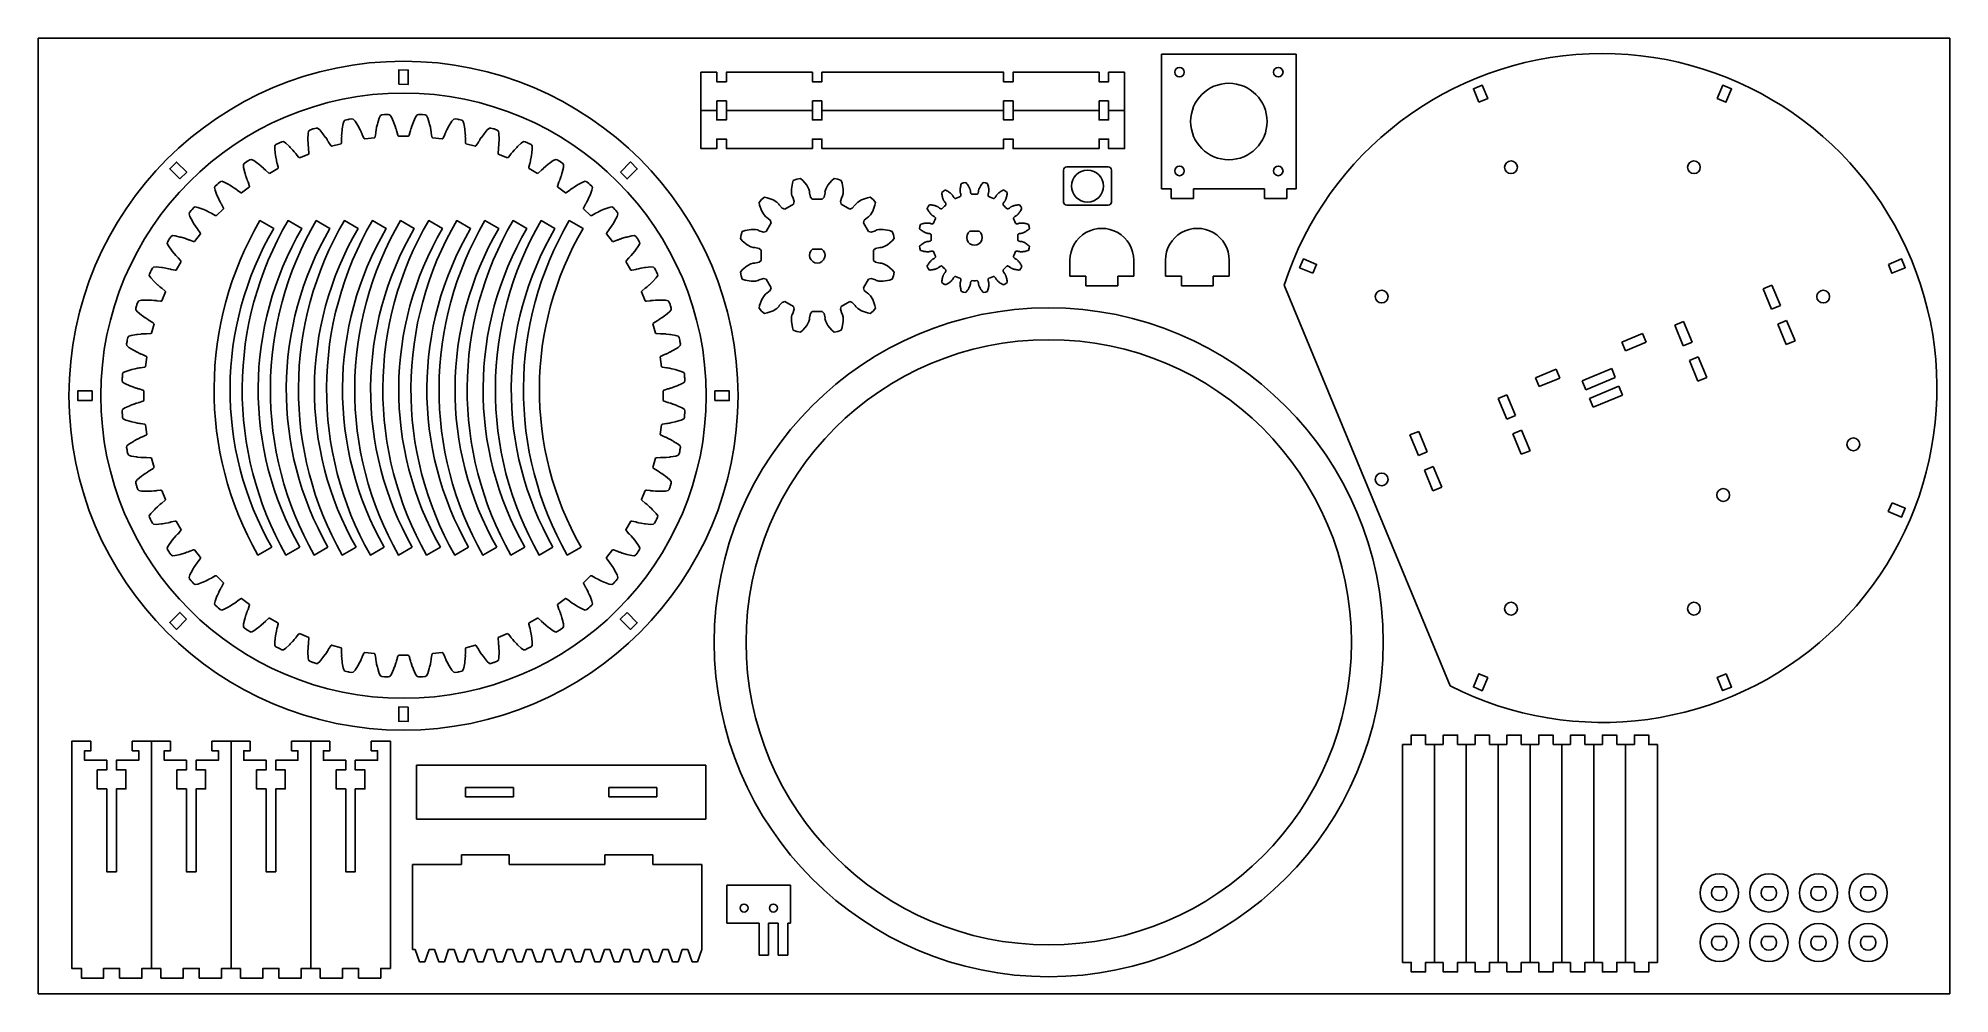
# Model space of a CAD drawing. Header units: millimetres. Extents: x 374 to 974, y 490 to 790.
import ezdxf

# ---------------------------------------------------------------- set-up
doc = ezdxf.new("R2010")
doc.units = ezdxf.units.MM
for name, color, linetype in [('cut', 1, 'Continuous'), ('etch', 5, 'Continuous'), ('no_cut', 4, 'Continuous')]:
    doc.layers.add(name, color=color, linetype=linetype)

msp = doc.modelspace()

# ---------------------------------------------------------------- linework, layer by layer
at = {"layer": 'cut'}
for p, q in [((726.86, 742.21), (726.86, 784.51)), ((726.86, 784.51), (769.16, 784.51)), ((769.16, 784.51), (769.16, 742.21)), ((469.73, 761.12), (469.99, 762.72)), ((469.99, 762.72), (470.27, 763.54)), ((470.27, 763.54), (470.68, 763.79)), ((470.68, 763.79), (471.46, 763.98)), ((471.46, 763.98), (471.69, 764.02)), ((471.69, 764.02), (471.91, 764.07)), ((471.91, 764.07), (472.71, 764.2)), ((472.71, 764.2), (473.18, 764.12)), ((473.18, 764.12), (473.76, 763.47)), ((473.76, 763.47), (474.61, 762.09)), ((474.61, 762.09), (474.79, 761.78)), ((480.51, 761.58), (480.74, 762.57)), ((480.74, 762.57), (480.84, 762.91)), ((480.84, 762.91), (481.3, 764.46)), ((481.3, 764.46), (481.69, 765.24)), ((481.69, 765.24), (482.12, 765.44)), ((482.12, 765.44), (482.93, 765.52)), ((482.93, 765.52), (483.16, 765.53)), ((483.16, 765.53), (483.39, 765.55)), ((483.39, 765.55), (484.19, 765.57)), ((484.19, 765.57), (484.65, 765.44)), ((484.65, 765.44), (485.13, 764.71)), ((485.13, 764.71), (485.8, 763.23)), ((485.8, 763.23), (485.93, 762.91)), ((485.93, 762.91), (486.29, 761.96)), ((491.59, 761.96), (491.94, 762.91)), ((491.94, 762.91), (492.08, 763.23)), ((492.08, 763.23), (492.74, 764.71)), ((492.74, 764.71), (493.23, 765.44)), ((493.23, 765.44), (493.69, 765.57)), ((493.69, 765.57), (494.49, 765.55)), ((494.49, 765.55), (494.72, 765.53)), ((494.72, 765.53), (494.95, 765.52)), ((494.95, 765.52), (495.76, 765.44)), ((495.76, 765.44), (496.19, 765.24)), ((496.19, 765.24), (496.58, 764.46)), ((496.58, 764.46), (497.04, 762.91)), ((497.04, 762.91), (497.14, 762.57)), ((497.14, 762.57), (497.37, 761.58)), ((503.09, 761.78), (503.27, 762.09)), ((503.27, 762.09), (504.12, 763.47)), ((504.12, 763.47), (504.7, 764.12)), ((504.7, 764.12), (505.17, 764.2)), ((505.17, 764.2), (505.97, 764.07)), ((505.97, 764.07), (506.19, 764.02)), ((506.19, 764.02), (506.42, 763.98)), ((506.42, 763.98), (507.2, 763.79)), ((507.2, 763.79), (507.61, 763.54)), ((507.61, 763.54), (507.89, 762.72)), ((507.89, 762.72), (508.15, 761.12)), ((448.58, 755.77), (448.91, 756.12)), ((448.91, 756.12), (449.62, 756.5)), ((449.62, 756.5), (449.83, 756.6)), ((449.83, 756.6), (450.03, 756.7)), ((450.03, 756.7), (450.77, 757.03)), ((450.77, 757.03), (451.24, 757.08)), ((451.24, 757.08), (451.97, 756.6)), ((451.97, 756.6), (453.15, 755.49)), ((458.95, 757.89), (459, 759.51)), ((458.95, 757.54), (458.95, 757.89)), ((458.98, 756.53), (458.95, 757.54)), ((458.99, 756.42), (458.98, 756.53)), ((459.03, 755.67), (458.99, 756.42)), ((459, 759.51), (459.17, 760.37)), ((459.17, 760.37), (459.54, 760.67)), ((459.54, 760.67), (460.3, 760.95)), ((460.3, 760.95), (460.52, 761.02)), ((460.52, 761.02), (460.73, 761.1)), ((460.73, 761.1), (461.5, 761.33)), ((461.5, 761.33), (461.98, 761.32)), ((461.98, 761.32), (462.64, 760.75)), ((462.64, 760.75), (463.66, 759.49)), ((463.66, 759.49), (463.88, 759.21)), ((463.88, 759.21), (464.47, 758.39)), ((464.47, 758.39), (464.53, 758.3)), ((464.53, 758.3), (464.95, 757.68)), ((464.95, 757.68), (465, 757.56)), ((465, 757.56), (465.25, 757.2)), ((465.25, 757.2), (465.32, 757.09)), ((465.32, 757.09), (465.41, 756.86)), ((465.41, 756.86), (466.08, 755.84)), ((466.36, 755.6), (469.33, 756.4)), ((469.33, 756.4), (469.39, 756.49)), ((469.39, 756.49), (469.43, 756.57)), ((469.43, 756.57), (469.46, 756.75)), ((469.46, 756.75), (469.53, 757.96)), ((469.49, 758.21), (469.5, 758.34)), ((469.53, 757.96), (469.49, 758.21)), ((469.5, 758.34), (469.54, 758.77)), ((469.52, 758.91), (469.57, 759.65)), ((469.54, 758.77), (469.52, 758.91)), ((469.57, 759.65), (469.58, 759.76)), ((469.58, 759.76), (469.68, 760.77)), ((469.68, 760.77), (469.73, 761.12)), ((474.79, 761.78), (475.26, 760.89)), ((475.26, 760.89), (475.31, 760.8)), ((475.31, 760.8), (475.65, 760.13)), ((475.65, 760.13), (475.68, 760)), ((475.68, 760), (475.89, 759.61)), ((475.89, 759.61), (475.94, 759.49)), ((475.94, 759.49), (476, 759.25)), ((476, 759.25), (476.52, 758.16)), ((476.52, 758.16), (476.62, 758)), ((476.62, 758), (476.69, 757.94)), ((476.69, 757.94), (476.78, 757.88)), ((476.78, 757.88), (479.83, 758.28)), ((479.83, 758.28), (479.9, 758.37)), ((479.9, 758.37), (479.95, 758.44)), ((479.95, 758.44), (480, 758.61)), ((480, 758.61), (480.23, 759.81)), ((480.22, 760.05), (480.24, 760.18)), ((480.23, 759.81), (480.22, 760.05)), ((480.24, 760.18), (480.34, 760.61)), ((480.34, 760.74), (480.49, 761.48)), ((480.34, 760.61), (480.34, 760.74)), ((480.49, 761.48), (480.51, 761.58)), ((486.29, 761.96), (486.33, 761.86)), ((486.33, 761.86), (486.57, 761.15)), ((486.57, 761.15), (486.59, 761.02)), ((486.59, 761.02), (486.74, 760.61)), ((486.74, 760.61), (486.78, 760.48)), ((486.78, 760.48), (486.81, 760.24)), ((486.81, 760.24), (487.19, 759.08)), ((487.19, 759.08), (487.26, 758.92)), ((487.26, 758.92), (487.32, 758.85)), ((487.32, 758.85), (487.4, 758.78)), ((487.4, 758.78), (490.48, 758.78)), ((490.48, 758.78), (490.56, 758.85)), ((490.56, 758.85), (490.62, 758.92)), ((490.62, 758.92), (490.69, 759.08)), ((490.69, 759.08), (491.07, 760.24)), ((491.07, 760.24), (491.1, 760.48)), ((491.1, 760.48), (491.14, 760.61)), ((491.14, 760.61), (491.29, 761.02)), ((491.29, 761.02), (491.31, 761.15)), ((491.31, 761.15), (491.55, 761.86)), ((491.55, 761.86), (491.59, 761.96)), ((497.37, 761.58), (497.39, 761.48)), ((497.39, 761.48), (497.54, 760.74)), ((497.54, 760.74), (497.54, 760.61)), ((497.54, 760.61), (497.64, 760.18)), ((497.64, 760.18), (497.66, 760.05)), ((497.66, 760.05), (497.65, 759.81)), ((497.65, 759.81), (497.88, 758.61)), ((497.88, 758.61), (497.93, 758.44)), ((497.93, 758.44), (497.98, 758.37)), ((497.98, 758.37), (498.05, 758.28)), ((498.05, 758.28), (501.1, 757.88)), ((501.1, 757.88), (501.19, 757.94)), ((501.19, 757.94), (501.26, 758)), ((501.26, 758), (501.35, 758.16)), ((501.35, 758.16), (501.88, 759.25)), ((501.88, 759.25), (501.94, 759.49)), ((501.94, 759.49), (501.99, 759.61)), ((501.99, 759.61), (502.2, 760)), ((502.2, 760), (502.23, 760.13)), ((502.23, 760.13), (502.57, 760.8)), ((502.57, 760.8), (502.61, 760.89)), ((502.61, 760.89), (503.09, 761.78)), ((508.15, 761.12), (508.2, 760.77)), ((508.2, 760.77), (508.3, 759.76)), ((508.3, 759.76), (508.31, 759.65)), ((508.31, 759.65), (508.36, 758.91)), ((508.36, 758.91), (508.34, 758.77)), ((508.34, 758.77), (508.38, 758.34)), ((508.38, 758.21), (508.35, 757.96)), ((508.35, 757.96), (508.42, 756.75)), ((508.38, 758.34), (508.38, 758.21)), ((508.42, 756.75), (508.45, 756.57)), ((508.45, 756.57), (508.49, 756.49)), ((508.49, 756.49), (508.55, 756.4)), ((508.55, 756.4), (511.52, 755.6)), ((511.8, 755.84), (512.47, 756.86)), ((512.47, 756.86), (512.56, 757.09)), ((512.56, 757.09), (512.63, 757.2)), ((512.63, 757.2), (512.88, 757.56)), ((512.88, 757.56), (512.93, 757.68)), ((512.93, 757.68), (513.35, 758.3)), ((513.35, 758.3), (513.41, 758.39)), ((513.41, 758.39), (514, 759.21)), ((514, 759.21), (514.22, 759.49)), ((514.22, 759.49), (515.24, 760.75)), ((515.24, 760.75), (515.9, 761.32)), ((515.9, 761.32), (516.37, 761.33)), ((516.37, 761.33), (517.15, 761.1)), ((517.15, 761.1), (517.36, 761.02)), ((517.36, 761.02), (517.58, 760.95)), ((517.58, 760.95), (518.34, 760.67)), ((518.34, 760.67), (518.71, 760.37)), ((518.71, 760.37), (518.88, 759.51)), ((518.89, 756.42), (518.84, 755.67)), ((518.88, 759.51), (518.92, 757.89)), ((518.9, 756.53), (518.89, 756.42)), ((518.93, 757.54), (518.9, 756.53)), ((518.92, 757.89), (518.93, 757.54)), ((524.73, 755.49), (525.91, 756.6)), ((525.91, 756.6), (526.64, 757.08)), ((526.64, 757.08), (527.11, 757.03)), ((527.11, 757.03), (527.84, 756.7)), ((527.84, 756.7), (528.05, 756.6)), ((528.05, 756.6), (528.26, 756.5)), ((528.26, 756.5), (528.97, 756.12)), ((528.97, 756.12), (529.3, 755.77)), ((438.68, 749.83), (438.96, 750.22)), ((438.96, 750.22), (439.62, 750.69)), ((439.62, 750.69), (439.81, 750.81)), ((439.81, 750.81), (440, 750.95)), ((440, 750.95), (440.69, 751.37)), ((440.69, 751.37), (441.15, 751.48)), ((441.15, 751.48), (441.93, 751.1)), ((441.93, 751.1), (443.25, 750.15)), ((443.25, 750.15), (443.53, 749.93)), ((448.52, 754.9), (448.58, 755.77)), ((448.69, 753.29), (448.52, 754.9)), ((448.73, 752.94), (448.69, 753.29)), ((448.9, 751.94), (448.73, 752.94)), ((448.92, 751.84), (448.9, 751.94)), ((449.06, 751.1), (448.92, 751.84)), ((449.11, 750.98), (449.06, 751.1)), ((449.18, 750.55), (449.11, 750.98)), ((449.21, 750.42), (449.18, 750.55)), ((449.31, 750.19), (449.21, 750.42)), ((449.56, 749), (449.31, 750.19)), ((453.15, 755.49), (453.4, 755.24)), ((453.4, 755.24), (454.09, 754.5)), ((454.09, 754.5), (454.16, 754.42)), ((454.16, 754.42), (454.66, 753.86)), ((454.66, 753.86), (454.73, 753.75)), ((454.73, 753.75), (455.02, 753.43)), ((455.02, 753.43), (455.11, 753.32)), ((455.11, 753.32), (455.23, 753.11)), ((455.23, 753.11), (456.02, 752.19)), ((456.02, 752.19), (456.15, 752.07)), ((456.15, 752.07), (456.23, 752.02)), ((456.23, 752.02), (456.33, 751.99)), ((456.33, 751.99), (459.18, 753.16)), ((459.07, 755.54), (459.03, 755.67)), ((459.08, 755.11), (459.07, 755.54)), ((459.1, 754.97), (459.08, 755.11)), ((459.17, 754.74), (459.1, 754.97)), ((459.26, 753.53), (459.17, 754.74)), ((459.18, 753.16), (459.22, 753.26)), ((459.22, 753.26), (459.25, 753.35)), ((459.25, 753.35), (459.26, 753.53)), ((466.08, 755.84), (466.19, 755.71)), ((466.19, 755.71), (466.27, 755.65)), ((466.27, 755.65), (466.36, 755.6)), ((511.52, 755.6), (511.61, 755.65)), ((511.61, 755.65), (511.69, 755.71)), ((511.69, 755.71), (511.8, 755.84)), ((518.71, 754.74), (518.62, 753.53)), ((518.62, 753.53), (518.63, 753.35)), ((518.63, 753.35), (518.66, 753.26)), ((518.66, 753.26), (518.7, 753.16)), ((518.7, 753.16), (521.54, 751.99)), ((518.78, 754.97), (518.71, 754.74)), ((518.79, 755.11), (518.78, 754.97)), ((518.81, 755.54), (518.79, 755.11)), ((518.84, 755.67), (518.81, 755.54)), ((521.54, 751.99), (521.65, 752.02)), ((521.65, 752.02), (521.73, 752.07)), ((521.73, 752.07), (521.86, 752.19)), ((521.86, 752.19), (522.65, 753.11)), ((522.65, 753.11), (522.77, 753.32)), ((522.77, 753.32), (522.85, 753.43)), ((522.85, 753.43), (523.15, 753.75)), ((523.15, 753.75), (523.22, 753.86)), ((523.22, 753.86), (523.71, 754.42)), ((523.71, 754.42), (523.79, 754.5)), ((523.79, 754.5), (524.48, 755.24)), ((524.48, 755.24), (524.73, 755.49)), ((528.57, 750.19), (528.32, 749)), ((528.66, 750.42), (528.57, 750.19)), ((528.7, 750.55), (528.66, 750.42)), ((528.77, 750.98), (528.7, 750.55)), ((528.82, 751.1), (528.77, 750.98)), ((528.96, 751.84), (528.82, 751.1)), ((528.98, 751.94), (528.96, 751.84)), ((529.14, 752.94), (528.98, 751.94)), ((529.19, 753.29), (529.14, 752.94)), ((529.36, 754.9), (529.19, 753.29)), ((529.3, 755.77), (529.36, 754.9)), ((534.35, 749.93), (534.63, 750.15)), ((534.63, 750.15), (535.95, 751.1)), ((535.95, 751.1), (536.73, 751.48)), ((536.73, 751.48), (537.19, 751.37)), ((537.19, 751.37), (537.88, 750.95)), ((537.88, 750.95), (538.07, 750.81)), ((538.07, 750.81), (538.26, 750.69)), ((538.26, 750.69), (538.92, 750.22)), ((538.92, 750.22), (539.19, 749.83)), ((430.81, 743.93), (431.43, 744.44)), ((431.43, 744.44), (431.88, 744.61)), ((431.88, 744.61), (432.7, 744.33)), ((432.7, 744.33), (434.13, 743.56)), ((438.74, 748.96), (438.68, 749.83)), ((439.12, 747.38), (438.74, 748.96)), ((439.2, 747.04), (439.12, 747.38)), ((439.49, 746.08), (439.2, 747.04)), ((439.53, 745.97), (439.49, 746.08)), ((439.77, 745.26), (439.53, 745.97)), ((439.83, 745.15), (439.77, 745.26)), ((439.96, 744.73), (439.83, 745.15)), ((440.01, 744.6), (439.96, 744.73)), ((440.14, 744.4), (440.01, 744.6)), ((440.54, 743.25), (440.14, 744.4)), ((443.53, 749.93), (444.31, 749.3)), ((444.31, 749.3), (444.39, 749.23)), ((444.39, 749.23), (444.96, 748.73)), ((444.96, 748.73), (445.04, 748.63)), ((445.04, 748.63), (445.38, 748.35)), ((445.38, 748.35), (445.47, 748.26)), ((445.47, 748.26), (445.62, 748.06)), ((445.62, 748.06), (446.52, 747.25)), ((446.52, 747.25), (446.67, 747.15)), ((446.67, 747.15), (446.76, 747.12)), ((446.76, 747.12), (446.86, 747.09)), ((446.86, 747.09), (449.53, 748.63)), ((449.53, 748.63), (449.56, 748.73)), ((449.58, 748.82), (449.56, 749)), ((449.56, 748.73), (449.58, 748.82)), ((528.32, 749), (528.3, 748.82)), ((528.3, 748.82), (528.32, 748.73)), ((528.32, 748.73), (528.35, 748.63)), ((528.35, 748.63), (531.02, 747.09)), ((531.02, 747.09), (531.12, 747.12)), ((531.12, 747.12), (531.21, 747.15)), ((531.21, 747.15), (531.36, 747.25)), ((531.36, 747.25), (532.26, 748.06)), ((532.26, 748.06), (532.4, 748.26)), ((532.4, 748.26), (532.5, 748.35)), ((532.5, 748.35), (532.84, 748.63)), ((532.84, 748.63), (532.92, 748.73)), ((532.92, 748.73), (533.49, 749.23)), ((533.49, 749.23), (533.57, 749.3)), ((533.57, 749.3), (534.35, 749.93)), ((537.74, 744.4), (537.34, 743.25)), ((537.87, 744.6), (537.74, 744.4)), ((537.92, 744.73), (537.87, 744.6)), ((538.05, 745.15), (537.92, 744.73)), ((538.11, 745.26), (538.05, 745.15)), ((538.35, 745.97), (538.11, 745.26)), ((538.39, 746.08), (538.35, 745.97)), ((538.67, 747.04), (538.39, 746.08)), ((538.76, 747.38), (538.67, 747.04)), ((539.14, 748.96), (538.76, 747.38)), ((539.19, 749.83), (539.14, 748.96)), ((543.75, 743.56), (545.18, 744.33)), ((545.18, 744.33), (546, 744.61)), ((546, 744.61), (546.45, 744.44)), ((546.45, 744.44), (547.07, 743.93)), ((611, 744.02), (610.7, 742.08)), ((611.3, 744.89), (611, 744.02)), ((612.41, 745.29), (611.3, 744.89)), ((613.57, 745.5), (612.41, 745.29)), ((614.26, 744.89), (613.57, 745.5)), ((615.49, 743.36), (614.26, 744.89)), ((623.38, 744.89), (622.15, 743.36)), ((624.08, 745.5), (623.38, 744.89)), ((625.23, 745.29), (624.08, 745.5)), ((626.34, 744.89), (625.23, 745.29)), ((626.64, 744.02), (626.34, 744.89)), ((626.94, 742.08), (626.64, 744.02)), ((664.08, 743.95), (664.74, 744.15)), ((664.74, 744.15), (665.44, 744.22)), ((665.44, 744.22), (665.56, 744.08)), ((665.56, 744.08), (665.78, 743.81)), ((670.54, 743.81), (670.76, 744.08)), ((670.76, 744.08), (670.88, 744.22)), ((670.88, 744.22), (671.58, 744.15)), ((671.58, 744.15), (672.24, 743.95)), ((696.13, 748.1), (696.13, 738.1)), ((710.13, 749.1), (697.13, 749.1)), ((711.13, 738.1), (711.13, 748.1)), ((429.65, 742.65), (429.87, 743.07)), ((429.81, 741.8), (429.65, 742.65)), ((430.39, 740.28), (429.81, 741.8)), ((429.87, 743.07), (430.46, 743.62)), ((430.53, 739.95), (430.39, 740.28)), ((430.46, 743.62), (430.64, 743.77)), ((430.94, 739.03), (430.53, 739.95)), ((430.64, 743.77), (430.81, 743.93)), ((430.99, 738.94), (430.94, 739.03)), ((431.31, 738.26), (430.99, 738.94)), ((431.39, 738.16), (431.31, 738.26)), ((431.58, 737.76), (431.39, 738.16)), ((434.13, 743.56), (434.44, 743.38)), ((434.44, 743.38), (435.3, 742.85)), ((435.3, 742.85), (435.39, 742.8)), ((435.39, 742.8), (436.01, 742.38)), ((436.01, 742.38), (436.11, 742.29)), ((436.11, 742.29), (436.47, 742.05)), ((436.47, 742.05), (436.58, 741.98)), ((436.58, 741.98), (436.75, 741.8)), ((436.75, 741.8), (437.76, 741.11)), ((437.76, 741.11), (437.92, 741.03)), ((437.92, 741.03), (438, 741.01)), ((438, 741.01), (438.11, 741)), ((438.11, 741), (440.55, 742.88)), ((440.58, 743.07), (440.54, 743.25)), ((440.55, 742.88), (440.57, 742.98)), ((440.57, 742.98), (440.58, 743.07)), ((537.34, 743.25), (537.3, 743.07)), ((537.3, 743.07), (537.31, 742.98)), ((537.31, 742.98), (537.33, 742.88)), ((537.33, 742.88), (539.77, 741)), ((539.77, 741), (539.88, 741.01)), ((539.88, 741.01), (539.96, 741.03)), ((539.96, 741.03), (540.12, 741.11)), ((540.12, 741.11), (541.13, 741.8)), ((541.13, 741.8), (541.3, 741.98)), ((541.3, 741.98), (541.4, 742.05)), ((541.4, 742.05), (541.77, 742.29)), ((541.77, 742.29), (541.87, 742.38)), ((541.87, 742.38), (542.49, 742.8)), ((542.49, 742.8), (542.58, 742.85)), ((542.58, 742.85), (543.44, 743.38)), ((543.44, 743.38), (543.75, 743.56)), ((546.48, 738.16), (546.3, 737.76)), ((546.56, 738.26), (546.48, 738.16)), ((546.89, 738.94), (546.56, 738.26)), ((546.94, 739.03), (546.89, 738.94)), ((547.35, 739.95), (546.94, 739.03)), ((547.07, 743.93), (547.24, 743.77)), ((547.24, 743.77), (547.42, 743.62)), ((547.49, 740.28), (547.35, 739.95)), ((547.42, 743.62), (548.01, 743.07)), ((548.07, 741.8), (547.49, 740.28)), ((548.01, 743.07), (548.23, 742.65)), ((548.23, 742.65), (548.07, 741.8)), ((601.3, 738.88), (600.54, 737.98)), ((602.2, 739.64), (601.3, 738.88)), ((603.11, 739.46), (602.2, 739.64)), ((604.94, 738.75), (603.11, 739.46)), ((606.09, 738.05), (604.94, 738.75)), ((606.65, 737.57), (606.09, 738.05)), ((610.7, 742.08), (610.73, 740.73)), ((610.73, 740.73), (610.87, 740.01)), ((610.87, 740.01), (610.91, 739.89)), ((610.91, 739.89), (611.1, 739.58)), ((611.1, 739.58), (611.54, 738.26)), ((611.54, 738.26), (611.38, 737.42)), ((616.15, 742.18), (615.49, 743.36)), ((616.39, 741.48), (616.15, 742.18)), ((616.4, 741.36), (616.39, 741.48)), ((616.4, 741), (616.4, 741.36)), ((616.67, 739.64), (616.4, 741)), ((617.24, 738.99), (616.67, 739.64)), ((620.4, 738.99), (617.24, 738.99)), ((620.97, 739.64), (620.4, 738.99)), ((621.25, 741), (620.97, 739.64)), ((621.26, 741.48), (621.24, 741.36)), ((621.24, 741.36), (621.25, 741)), ((621.5, 742.18), (621.26, 741.48)), ((622.15, 743.36), (621.5, 742.18)), ((626.1, 738.26), (626.54, 739.58)), ((626.27, 737.42), (626.1, 738.26)), ((626.54, 739.58), (626.73, 739.89)), ((626.73, 739.89), (626.77, 740.01)), ((626.77, 740.01), (626.92, 740.73)), ((626.92, 740.73), (626.94, 742.08)), ((631.55, 738.05), (630.99, 737.57)), ((632.7, 738.75), (631.55, 738.05)), ((634.54, 739.46), (632.7, 738.75)), ((635.44, 739.64), (634.54, 739.46)), ((636.34, 738.88), (635.44, 739.64)), ((637.1, 737.98), (636.34, 738.88)), ((657.89, 741.1), (658.43, 741.54)), ((657.9, 740.91), (657.89, 741.1)), ((657.94, 740.56), (657.9, 740.91)), ((657.99, 740.25), (657.94, 740.56)), ((658.04, 739.95), (657.99, 740.25)), ((658.1, 739.68), (658.04, 739.95)), ((658.16, 739.44), (658.1, 739.68)), ((658.23, 739.22), (658.16, 739.44)), ((658.3, 739.02), (658.23, 739.22)), ((658.37, 738.85), (658.3, 739.02)), ((658.44, 738.7), (658.37, 738.85)), ((658.43, 741.54), (659.05, 741.87)), ((658.5, 738.57), (658.44, 738.7)), ((658.55, 738.47), (658.5, 738.57)), ((658.6, 738.39), (658.55, 738.47)), ((658.64, 738.33), (658.6, 738.39)), ((658.67, 738.29), (658.64, 738.33)), ((658.69, 738.26), (658.67, 738.29)), ((658.83, 738.11), (658.69, 738.26)), ((658.69, 738.26), (658.69, 738.26)), ((658.95, 737.94), (658.83, 738.11)), ((659.05, 741.87), (659.22, 741.78)), ((659.22, 741.78), (659.52, 741.62)), ((659.52, 741.62), (659.8, 741.46)), ((659.8, 741.46), (660.05, 741.29)), ((660.05, 741.29), (660.27, 741.13)), ((660.27, 741.13), (660.48, 740.98)), ((660.48, 740.98), (660.65, 740.83)), ((660.65, 740.83), (660.81, 740.69)), ((660.81, 740.69), (660.94, 740.56)), ((660.94, 740.56), (661.05, 740.45)), ((661.05, 740.45), (661.15, 740.34)), ((661.15, 740.34), (661.22, 740.25)), ((661.22, 740.25), (661.28, 740.17)), ((661.28, 740.17), (661.32, 740.12)), ((661.32, 740.12), (661.35, 740.07)), ((661.35, 740.07), (661.36, 740.05)), ((661.36, 740.05), (661.36, 740.05)), ((661.36, 740.05), (661.45, 739.86)), ((661.45, 739.86), (661.55, 739.68)), ((661.55, 739.68), (661.66, 739.53)), ((661.66, 739.53), (661.77, 739.41)), ((661.77, 739.41), (661.87, 739.32)), ((661.87, 739.32), (661.97, 739.25)), ((661.97, 739.25), (662.07, 739.21)), ((662.07, 739.21), (662.16, 739.19)), ((662.16, 739.19), (662.24, 739.21)), ((662.24, 739.21), (662.72, 739.43)), ((662.72, 739.43), (663.21, 739.63)), ((663.21, 739.63), (663.7, 739.81)), ((663.66, 741.87), (663.67, 742.08)), ((663.66, 741.69), (663.66, 741.87)), ((663.66, 741.53), (663.66, 741.69)), ((663.67, 741.39), (663.66, 741.53)), ((663.67, 742.08), (663.69, 742.31)), ((663.68, 741.27), (663.67, 741.39)), ((663.69, 741.18), (663.68, 741.27)), ((663.69, 742.31), (663.73, 742.56)), ((663.71, 741.1), (663.69, 741.18)), ((663.7, 739.81), (663.77, 739.86)), ((663.72, 741.06), (663.71, 741.1)), ((663.73, 741.03), (663.72, 741.06)), ((663.73, 742.56), (663.77, 742.84)), ((663.79, 740.83), (663.73, 741.03)), ((663.73, 741.03), (663.73, 741.03)), ((663.77, 742.84), (663.84, 743.13)), ((663.77, 739.86), (663.82, 739.93)), ((663.85, 740.63), (663.79, 740.83)), ((663.82, 739.93), (663.86, 740.03)), ((663.84, 743.13), (663.92, 743.44)), ((663.88, 740.45), (663.85, 740.63)), ((663.86, 740.03), (663.88, 740.15)), ((663.89, 740.29), (663.88, 740.45)), ((663.88, 740.15), (663.89, 740.29)), ((663.92, 743.44), (664.02, 743.77)), ((664.02, 743.77), (664.08, 743.95)), ((665.78, 743.81), (665.97, 743.55)), ((665.97, 743.55), (666.14, 743.31)), ((666.14, 743.31), (666.29, 743.07)), ((666.29, 743.07), (666.42, 742.86)), ((666.42, 742.86), (666.53, 742.65)), ((666.53, 742.65), (666.62, 742.46)), ((666.62, 742.46), (666.69, 742.29)), ((666.69, 742.29), (666.75, 742.14)), ((666.75, 742.14), (666.79, 742.01)), ((666.79, 742.01), (666.83, 741.9)), ((666.83, 741.9), (666.85, 741.8)), ((666.85, 741.8), (666.87, 741.73)), ((666.87, 741.73), (666.88, 741.68)), ((666.88, 741.68), (666.88, 741.66)), ((666.88, 741.66), (666.88, 741.65)), ((666.88, 741.65), (666.89, 741.45)), ((666.89, 741.45), (666.92, 741.24)), ((666.92, 741.24), (666.96, 741.07)), ((666.96, 741.07), (667.01, 740.91)), ((667.01, 740.91), (667.07, 740.78)), ((667.07, 740.78), (667.14, 740.68)), ((667.14, 740.68), (667.21, 740.61)), ((667.21, 740.61), (667.29, 740.56)), ((667.29, 740.56), (667.37, 740.54)), ((667.37, 740.54), (667.89, 740.56)), ((667.89, 740.56), (668.43, 740.56)), ((668.43, 740.56), (668.95, 740.54)), ((668.95, 740.54), (669.03, 740.56)), ((669.03, 740.56), (669.11, 740.61)), ((669.11, 740.61), (669.18, 740.68)), ((669.18, 740.68), (669.25, 740.78)), ((669.25, 740.78), (669.31, 740.91)), ((669.31, 740.91), (669.36, 741.07)), ((669.36, 741.07), (669.4, 741.24)), ((669.4, 741.24), (669.43, 741.45)), ((669.43, 741.45), (669.44, 741.65)), ((669.44, 741.68), (669.45, 741.73)), ((669.44, 741.66), (669.44, 741.68)), ((669.44, 741.65), (669.44, 741.66)), ((669.45, 741.73), (669.47, 741.8)), ((669.47, 741.8), (669.49, 741.9)), ((669.49, 741.9), (669.52, 742.01)), ((669.52, 742.01), (669.57, 742.14)), ((669.57, 742.14), (669.63, 742.29)), ((669.63, 742.29), (669.7, 742.46)), ((669.7, 742.46), (669.79, 742.65)), ((669.79, 742.65), (669.9, 742.86)), ((669.9, 742.86), (670.03, 743.07)), ((670.03, 743.07), (670.18, 743.31)), ((670.18, 743.31), (670.35, 743.55)), ((670.35, 743.55), (670.54, 743.81)), ((672.24, 743.95), (672.24, 743.95)), ((672.24, 743.95), (672.3, 743.77)), ((672.3, 743.77), (672.4, 743.44)), ((672.4, 743.44), (672.48, 743.13)), ((672.44, 740.45), (672.43, 740.29)), ((672.43, 740.29), (672.44, 740.15)), ((672.47, 740.63), (672.44, 740.45)), ((672.44, 740.15), (672.46, 740.03)), ((672.46, 740.03), (672.5, 739.93)), ((672.52, 740.83), (672.47, 740.63)), ((672.48, 743.13), (672.55, 742.84)), ((672.5, 739.93), (672.55, 739.86)), ((672.59, 741.03), (672.52, 740.83)), ((672.55, 742.84), (672.59, 742.56)), ((672.55, 739.86), (672.62, 739.81)), ((672.59, 742.56), (672.63, 742.31)), ((672.6, 741.06), (672.59, 741.03)), ((672.59, 741.03), (672.59, 741.03)), ((672.61, 741.1), (672.6, 741.06)), ((672.62, 741.18), (672.61, 741.1)), ((672.64, 741.27), (672.62, 741.18)), ((672.62, 739.81), (673.11, 739.63)), ((672.63, 742.31), (672.65, 742.08)), ((672.65, 741.39), (672.64, 741.27)), ((672.65, 742.08), (672.66, 741.87)), ((672.66, 741.53), (672.65, 741.39)), ((672.66, 741.87), (672.66, 741.69)), ((672.66, 741.69), (672.66, 741.53)), ((673.11, 739.63), (673.6, 739.43)), ((673.6, 739.43), (674.08, 739.21)), ((674.08, 739.21), (674.16, 739.19)), ((674.16, 739.19), (674.25, 739.21)), ((674.25, 739.21), (674.35, 739.25)), ((674.35, 739.25), (674.45, 739.32)), ((674.45, 739.32), (674.55, 739.41)), ((674.55, 739.41), (674.66, 739.53)), ((674.66, 739.53), (674.77, 739.68)), ((674.77, 739.68), (674.87, 739.86)), ((674.87, 739.86), (674.96, 740.05)), ((674.96, 740.05), (674.97, 740.07)), ((674.96, 740.05), (674.96, 740.05)), ((674.97, 740.07), (675, 740.12)), ((675, 740.12), (675.04, 740.17)), ((675.04, 740.17), (675.1, 740.25)), ((675.1, 740.25), (675.17, 740.34)), ((675.17, 740.34), (675.26, 740.45)), ((675.26, 740.45), (675.38, 740.56)), ((675.38, 740.56), (675.51, 740.69)), ((675.51, 740.69), (675.67, 740.83)), ((675.67, 740.83), (675.84, 740.98)), ((675.84, 740.98), (676.05, 741.13)), ((676.05, 741.13), (676.27, 741.29)), ((676.27, 741.29), (676.52, 741.46)), ((676.52, 741.46), (676.8, 741.62)), ((676.8, 741.62), (677.1, 741.78)), ((677.1, 741.78), (677.27, 741.87)), ((677.27, 741.87), (677.89, 741.54)), ((677.49, 738.11), (677.37, 737.94)), ((677.63, 738.26), (677.49, 738.11)), ((677.65, 738.29), (677.63, 738.26)), ((677.63, 738.26), (677.63, 738.26)), ((677.68, 738.33), (677.65, 738.29)), ((677.72, 738.39), (677.68, 738.33)), ((677.77, 738.47), (677.72, 738.39)), ((677.82, 738.57), (677.77, 738.47)), ((677.88, 738.7), (677.82, 738.57)), ((677.95, 738.85), (677.88, 738.7)), ((677.89, 741.54), (678.43, 741.1)), ((678.02, 739.02), (677.95, 738.85)), ((678.09, 739.22), (678.02, 739.02)), ((678.15, 739.44), (678.09, 739.22)), ((678.22, 739.68), (678.15, 739.44)), ((678.28, 739.95), (678.22, 739.68)), ((678.33, 740.25), (678.28, 739.95)), ((678.38, 740.56), (678.33, 740.25)), ((678.41, 740.91), (678.38, 740.56)), ((678.43, 741.1), (678.41, 740.91)), ((729.86, 742.21), (726.86, 742.21)), ((729.86, 739.21), (729.86, 742.21)), ((736.86, 739.21), (729.86, 739.21)), ((736.86, 742.21), (736.86, 739.21)), ((759.16, 742.21), (736.86, 742.21)), ((759.16, 739.21), (759.16, 742.21)), ((766.16, 739.21), (759.16, 739.21)), ((766.16, 742.21), (766.16, 739.21)), ((769.16, 742.21), (766.16, 742.21)), ((421.62, 734.35), (421.79, 734.8)), ((421.9, 733.53), (421.62, 734.35)), ((421.79, 734.8), (422.3, 735.42)), ((422.67, 732.1), (421.9, 733.53)), ((422.3, 735.42), (422.46, 735.59)), ((422.46, 735.59), (422.61, 735.77)), ((422.61, 735.77), (423.16, 736.36)), ((422.85, 731.79), (422.67, 732.1)), ((423.16, 736.36), (423.58, 736.58)), ((423.58, 736.58), (424.43, 736.42)), ((424.43, 736.42), (425.95, 735.84)), ((425.95, 735.84), (426.28, 735.7)), ((426.28, 735.7), (427.2, 735.29)), ((427.2, 735.29), (427.29, 735.24)), ((427.29, 735.24), (427.97, 734.92)), ((427.97, 734.92), (428.07, 734.84)), ((428.07, 734.84), (428.47, 734.65)), ((428.47, 734.65), (428.59, 734.59)), ((428.59, 734.59), (428.78, 734.44)), ((428.78, 734.44), (429.86, 733.89)), ((429.86, 733.89), (430.03, 733.83)), ((430.03, 733.83), (430.12, 733.82)), ((430.12, 733.82), (430.23, 733.82)), ((430.23, 733.82), (432.41, 736)), ((431.64, 737.64), (431.58, 737.76)), ((431.79, 737.45), (431.64, 737.64)), ((432.34, 736.37), (431.79, 737.45)), ((432.4, 736.2), (432.34, 736.37)), ((432.41, 736.11), (432.4, 736.2)), ((432.41, 736), (432.41, 736.11)), ((545.48, 736.2), (545.47, 736.11)), ((545.47, 736.11), (545.47, 736)), ((545.47, 736), (547.65, 733.82)), ((545.54, 736.37), (545.48, 736.2)), ((546.08, 737.45), (545.54, 736.37)), ((546.24, 737.64), (546.08, 737.45)), ((546.3, 737.76), (546.24, 737.64)), ((547.65, 733.82), (547.76, 733.82)), ((547.76, 733.82), (547.85, 733.83)), ((547.85, 733.83), (548.02, 733.89)), ((548.02, 733.89), (549.1, 734.44)), ((549.1, 734.44), (549.29, 734.59)), ((549.29, 734.59), (549.41, 734.65)), ((549.41, 734.65), (549.8, 734.84)), ((549.8, 734.84), (549.91, 734.92)), ((549.91, 734.92), (550.59, 735.24)), ((550.59, 735.24), (550.68, 735.29)), ((550.68, 735.29), (551.6, 735.7)), ((551.6, 735.7), (551.93, 735.84)), ((551.93, 735.84), (553.45, 736.42)), ((553.45, 736.42), (554.3, 736.58)), ((554.3, 736.58), (554.72, 736.36)), ((554.72, 736.36), (555.27, 735.77)), ((555.21, 732.1), (555.03, 731.79)), ((555.98, 733.53), (555.21, 732.1)), ((555.27, 735.77), (555.42, 735.59)), ((555.42, 735.59), (555.58, 735.42)), ((555.58, 735.42), (556.09, 734.8)), ((556.26, 734.35), (555.98, 733.53)), ((556.09, 734.8), (556.26, 734.35)), ((600.54, 737.98), (600.72, 737.07)), ((600.72, 737.07), (601.43, 735.24)), ((601.43, 735.24), (602.13, 734.09)), ((602.13, 734.09), (602.61, 733.53)), ((602.61, 733.53), (602.71, 733.45)), ((602.71, 733.45), (603.02, 733.28)), ((603.02, 733.28), (604.06, 732.36)), ((604.06, 732.36), (604.34, 731.54)), ((606.73, 737.47), (606.65, 737.57)), ((606.9, 737.16), (606.73, 737.47)), ((607.82, 736.12), (606.9, 737.16)), ((608.64, 735.84), (607.82, 736.12)), ((611.38, 737.42), (608.64, 735.84)), ((629.01, 735.84), (626.27, 737.42)), ((629.82, 736.12), (629.01, 735.84)), ((630.74, 737.16), (629.82, 736.12)), ((630.92, 737.47), (630.74, 737.16)), ((630.99, 737.57), (630.92, 737.47)), ((633.3, 731.54), (633.58, 732.36)), ((633.58, 732.36), (634.62, 733.28)), ((634.62, 733.28), (634.94, 733.45)), ((634.94, 733.45), (635.03, 733.53)), ((635.03, 733.53), (635.52, 734.09)), ((635.52, 734.09), (636.21, 735.24)), ((636.21, 735.24), (636.92, 737.07)), ((636.92, 737.07), (637.1, 737.98)), ((653.27, 736.09), (653.6, 736.71)), ((653.35, 735.92), (653.27, 736.09)), ((653.52, 735.62), (653.35, 735.92)), ((653.68, 735.34), (653.52, 735.62)), ((653.6, 736.71), (654.04, 737.25)), ((653.85, 735.09), (653.68, 735.34)), ((654, 734.87), (653.85, 735.09)), ((654.16, 734.66), (654, 734.87)), ((654.04, 737.25), (654.23, 737.23)), ((654.31, 734.49), (654.16, 734.66)), ((654.23, 737.23), (654.57, 737.2)), ((654.44, 734.33), (654.31, 734.49)), ((654.57, 734.2), (654.44, 734.33)), ((654.57, 737.2), (654.89, 737.15)), ((654.69, 734.08), (654.57, 734.2)), ((654.8, 733.99), (654.69, 734.08)), ((654.89, 733.92), (654.8, 733.99)), ((654.89, 737.15), (655.19, 737.1)), ((654.96, 733.86), (654.89, 733.92)), ((655.02, 733.82), (654.96, 733.86)), ((655.07, 733.79), (655.02, 733.82)), ((655.09, 733.78), (655.07, 733.79)), ((655.28, 733.69), (655.09, 733.78)), ((655.09, 733.78), (655.09, 733.78)), ((655.19, 737.1), (655.46, 737.04)), ((655.46, 733.59), (655.28, 733.69)), ((655.46, 737.04), (655.7, 736.97)), ((655.6, 733.48), (655.46, 733.59)), ((655.51, 731.93), (655.71, 732.42)), ((655.73, 733.37), (655.6, 733.48)), ((655.7, 736.97), (655.92, 736.91)), ((655.71, 732.42), (655.93, 732.9)), ((655.82, 733.27), (655.73, 733.37)), ((655.89, 733.17), (655.82, 733.27)), ((655.93, 733.07), (655.89, 733.17)), ((655.92, 736.91), (656.12, 736.84)), ((655.94, 732.98), (655.93, 733.07)), ((655.93, 732.9), (655.94, 732.98)), ((656.12, 736.84), (656.29, 736.77)), ((656.29, 736.77), (656.44, 736.7)), ((656.44, 736.7), (656.57, 736.64)), ((656.57, 736.64), (656.67, 736.59)), ((656.67, 736.59), (656.75, 736.54)), ((656.75, 736.54), (656.81, 736.5)), ((656.81, 736.5), (656.85, 736.47)), ((656.85, 736.47), (656.88, 736.45)), ((656.88, 736.45), (656.88, 736.45)), ((656.88, 736.45), (657.03, 736.31)), ((657.03, 736.31), (657.19, 736.19)), ((657.19, 736.19), (657.35, 736.09)), ((657.35, 736.09), (657.49, 736.02)), ((657.49, 736.02), (657.63, 735.97)), ((657.63, 735.97), (657.75, 735.95)), ((657.75, 735.95), (657.85, 735.95)), ((657.85, 735.95), (657.94, 735.97)), ((657.94, 735.97), (658.01, 736.01)), ((658.01, 736.01), (658.37, 736.39)), ((658.37, 736.39), (658.74, 736.77)), ((658.74, 736.77), (659.13, 737.13)), ((659.05, 737.79), (658.95, 737.94)), ((659.12, 737.64), (659.05, 737.79)), ((659.17, 737.51), (659.12, 737.64)), ((659.13, 737.13), (659.17, 737.2)), ((659.19, 737.39), (659.17, 737.51)), ((659.17, 737.2), (659.19, 737.29)), ((659.19, 737.29), (659.19, 737.39)), ((677.15, 737.51), (677.13, 737.39)), ((677.13, 737.39), (677.13, 737.29)), ((677.13, 737.29), (677.15, 737.2)), ((677.2, 737.64), (677.15, 737.51)), ((677.15, 737.2), (677.19, 737.13)), ((677.19, 737.13), (677.57, 736.77)), ((677.27, 737.79), (677.2, 737.64)), ((677.37, 737.94), (677.27, 737.79)), ((677.57, 736.77), (677.95, 736.39)), ((677.95, 736.39), (678.31, 736.01)), ((678.31, 736.01), (678.38, 735.97)), ((678.38, 735.97), (678.47, 735.95)), ((678.47, 735.95), (678.57, 735.95)), ((678.57, 735.95), (678.69, 735.97)), ((678.69, 735.97), (678.82, 736.02)), ((678.82, 736.02), (678.97, 736.09)), ((678.97, 736.09), (679.12, 736.19)), ((679.12, 736.19), (679.29, 736.31)), ((679.29, 736.31), (679.44, 736.45)), ((679.44, 736.45), (679.47, 736.47)), ((679.44, 736.45), (679.44, 736.45)), ((679.47, 736.47), (679.51, 736.5)), ((679.51, 736.5), (679.57, 736.54)), ((679.57, 736.54), (679.65, 736.59)), ((679.65, 736.59), (679.75, 736.64)), ((679.75, 736.64), (679.88, 736.7)), ((679.88, 736.7), (680.03, 736.77)), ((680.03, 736.77), (680.2, 736.84)), ((680.2, 736.84), (680.4, 736.91)), ((680.39, 733.07), (680.37, 732.98)), ((680.37, 732.98), (680.39, 732.9)), ((680.43, 733.17), (680.39, 733.07)), ((680.39, 732.9), (680.61, 732.42)), ((680.4, 736.91), (680.62, 736.97)), ((680.5, 733.27), (680.43, 733.17)), ((680.59, 733.37), (680.5, 733.27)), ((680.71, 733.48), (680.59, 733.37)), ((680.61, 732.42), (680.81, 731.93)), ((680.62, 736.97), (680.86, 737.04)), ((680.86, 733.59), (680.71, 733.48)), ((680.86, 737.04), (681.13, 737.1)), ((681.04, 733.69), (680.86, 733.59)), ((681.23, 733.78), (681.04, 733.69)), ((681.13, 737.1), (681.43, 737.15)), ((681.25, 733.79), (681.23, 733.78)), ((681.23, 733.78), (681.23, 733.78)), ((681.3, 733.82), (681.25, 733.79)), ((681.35, 733.86), (681.3, 733.82)), ((681.43, 733.92), (681.35, 733.86)), ((681.43, 737.15), (681.75, 737.2)), ((681.52, 733.99), (681.43, 733.92)), ((681.63, 734.08), (681.52, 733.99)), ((681.75, 734.2), (681.63, 734.08)), ((681.75, 737.2), (682.09, 737.23)), ((681.87, 734.33), (681.75, 734.2)), ((682.01, 734.49), (681.87, 734.33)), ((682.16, 734.66), (682.01, 734.49)), ((682.09, 737.23), (682.28, 737.25)), ((682.32, 734.87), (682.16, 734.66)), ((682.28, 737.25), (682.72, 736.71)), ((682.47, 735.09), (682.32, 734.87)), ((682.64, 735.34), (682.47, 735.09)), ((682.8, 735.62), (682.64, 735.34)), ((682.72, 736.71), (683.05, 736.09)), ((682.96, 735.92), (682.8, 735.62)), ((683.05, 736.09), (682.96, 735.92)), ((697.13, 737.1), (710.13, 737.1)), ((414.86, 725.54), (415.28, 726.23)), ((415.28, 726.23), (415.42, 726.42)), ((415.42, 726.42), (415.54, 726.61)), ((415.54, 726.61), (416.01, 727.27)), ((416.01, 727.27), (416.4, 727.55)), ((416.4, 727.55), (417.27, 727.49)), ((417.27, 727.49), (418.85, 727.11)), ((418.85, 727.11), (419.19, 727.03)), ((419.19, 727.03), (420.15, 726.74)), ((420.15, 726.74), (420.26, 726.7)), ((420.26, 726.7), (420.97, 726.46)), ((420.97, 726.46), (421.08, 726.4)), ((421.08, 726.4), (421.5, 726.27)), ((421.5, 726.27), (421.63, 726.22)), ((421.63, 726.22), (421.83, 726.09)), ((421.83, 726.09), (422.98, 725.69)), ((423.38, 730.93), (422.85, 731.79)), ((423.35, 725.68), (425.23, 728.12)), ((423.43, 730.84), (423.38, 730.93)), ((423.85, 730.22), (423.43, 730.84)), ((423.94, 730.12), (423.85, 730.22)), ((424.18, 729.76), (423.94, 730.12)), ((424.25, 729.65), (424.18, 729.76)), ((424.43, 729.48), (424.25, 729.65)), ((425.12, 728.47), (424.43, 729.48)), ((425.2, 728.31), (425.12, 728.47)), ((425.22, 728.23), (425.2, 728.31)), ((425.23, 728.12), (425.22, 728.23)), ((552.66, 728.23), (552.65, 728.12)), ((552.65, 728.12), (554.52, 725.68)), ((552.68, 728.31), (552.66, 728.23)), ((552.76, 728.47), (552.68, 728.31)), ((553.45, 729.48), (552.76, 728.47)), ((553.62, 729.65), (553.45, 729.48)), ((553.7, 729.76), (553.62, 729.65)), ((553.94, 730.12), (553.7, 729.76)), ((554.03, 730.22), (553.94, 730.12)), ((554.44, 730.84), (554.03, 730.22)), ((554.5, 730.93), (554.44, 730.84)), ((555.03, 731.79), (554.5, 730.93)), ((554.9, 725.69), (556.04, 726.09)), ((556.04, 726.09), (556.25, 726.22)), ((556.25, 726.22), (556.38, 726.27)), ((556.38, 726.27), (556.79, 726.4)), ((556.79, 726.4), (556.91, 726.46)), ((556.91, 726.46), (557.62, 726.7)), ((557.62, 726.7), (557.72, 726.74)), ((557.72, 726.74), (558.69, 727.03)), ((558.69, 727.03), (559.03, 727.11)), ((559.03, 727.11), (560.61, 727.49)), ((560.61, 727.49), (561.48, 727.55)), ((561.48, 727.55), (561.87, 727.27)), ((561.87, 727.27), (562.34, 726.61)), ((562.34, 726.61), (562.46, 726.42)), ((562.46, 726.42), (562.6, 726.23)), ((562.6, 726.23), (563.02, 725.54)), ((594.89, 727.77), (594.68, 726.61)), ((594.68, 726.61), (595.29, 725.92)), ((595.29, 728.88), (594.89, 727.77)), ((596.16, 729.18), (595.29, 728.88)), ((598.1, 729.48), (596.16, 729.18)), ((599.45, 729.45), (598.1, 729.48)), ((600.17, 729.31), (599.45, 729.45)), ((600.29, 729.27), (600.17, 729.31)), ((600.6, 729.08), (600.29, 729.27)), ((601.92, 728.64), (600.6, 729.08)), ((602.76, 728.8), (601.92, 728.64)), ((604.34, 731.54), (602.76, 728.8)), ((634.88, 728.8), (633.3, 731.54)), ((635.73, 728.64), (634.88, 728.8)), ((637.05, 729.08), (635.73, 728.64)), ((637.35, 729.27), (637.05, 729.08)), ((637.47, 729.31), (637.35, 729.27)), ((638.19, 729.45), (637.47, 729.31)), ((639.54, 729.48), (638.19, 729.45)), ((641.48, 729.18), (639.54, 729.48)), ((642.35, 728.88), (641.48, 729.18)), ((642.76, 727.77), (642.35, 728.88)), ((642.35, 725.92), (642.96, 726.61)), ((642.96, 726.61), (642.76, 727.77)), ((650.92, 729.7), (650.98, 730.4)), ((651.06, 729.58), (650.92, 729.7)), ((650.98, 730.4), (651.19, 731.06)), ((651.33, 729.36), (651.06, 729.58)), ((651.19, 731.06), (651.37, 731.12)), ((651.58, 729.17), (651.33, 729.36)), ((651.37, 731.12), (651.7, 731.22)), ((651.83, 729), (651.58, 729.17)), ((651.7, 731.22), (652.01, 731.3)), ((652.06, 728.85), (651.83, 729)), ((652.01, 731.3), (652.3, 731.37)), ((652.28, 728.72), (652.06, 728.85)), ((652.49, 728.61), (652.28, 728.72)), ((652.3, 731.37), (652.57, 731.41)), ((652.68, 728.52), (652.49, 728.61)), ((652.57, 731.41), (652.83, 731.45)), ((652.85, 728.45), (652.68, 728.52)), ((652.83, 731.45), (653.06, 731.47)), ((653, 728.39), (652.85, 728.45)), ((653.13, 728.34), (653, 728.39)), ((653.06, 731.47), (653.26, 731.48)), ((653.24, 728.31), (653.13, 728.34)), ((653.34, 728.29), (653.24, 728.31)), ((653.26, 731.48), (653.45, 731.48)), ((653.41, 728.27), (653.34, 728.29)), ((653.45, 728.26), (653.41, 728.27)), ((653.45, 731.48), (653.61, 731.48)), ((653.48, 728.26), (653.45, 728.26)), ((653.49, 728.26), (653.48, 728.26)), ((653.69, 728.25), (653.49, 728.26)), ((653.61, 731.48), (653.75, 731.47)), ((653.89, 728.22), (653.69, 728.25)), ((653.75, 731.47), (653.87, 731.46)), ((653.87, 731.46), (653.96, 731.44)), ((654.07, 728.18), (653.89, 728.22)), ((653.96, 731.44), (654.03, 731.43)), ((654.03, 731.43), (654.08, 731.42)), ((654.23, 728.13), (654.07, 728.18)), ((654.08, 731.42), (654.11, 731.41)), ((654.11, 731.41), (654.11, 731.41)), ((654.11, 731.41), (654.31, 731.34)), ((654.35, 728.07), (654.23, 728.13)), ((654.31, 731.34), (654.5, 731.29)), ((654.46, 728), (654.35, 728.07)), ((654.53, 727.93), (654.46, 728)), ((654.46, 725.96), (654.53, 726.03)), ((654.5, 731.29), (654.69, 731.26)), ((654.58, 727.85), (654.53, 727.93)), ((654.53, 726.03), (654.58, 726.11)), ((654.6, 727.77), (654.58, 727.85)), ((654.58, 727.25), (654.6, 727.77)), ((654.58, 726.71), (654.58, 727.25)), ((654.6, 726.19), (654.58, 726.71)), ((654.58, 726.11), (654.6, 726.19)), ((654.69, 731.26), (654.85, 731.25)), ((654.85, 731.25), (654.99, 731.26)), ((654.99, 731.26), (655.11, 731.28)), ((655.11, 731.28), (655.21, 731.32)), ((655.21, 731.32), (655.28, 731.37)), ((655.28, 731.37), (655.33, 731.44)), ((655.33, 731.44), (655.51, 731.93)), ((669.61, 728.92), (666.7, 728.92)), ((680.81, 731.93), (680.99, 731.44)), ((680.99, 731.44), (681.04, 731.37)), ((681.04, 731.37), (681.11, 731.32)), ((681.11, 731.32), (681.21, 731.28)), ((681.21, 731.28), (681.33, 731.26)), ((681.33, 731.26), (681.47, 731.25)), ((681.47, 731.25), (681.63, 731.26)), ((681.63, 731.26), (681.81, 731.29)), ((681.74, 727.85), (681.72, 727.77)), ((681.72, 727.77), (681.74, 727.25)), ((681.74, 726.71), (681.72, 726.19)), ((681.72, 726.19), (681.74, 726.11)), ((681.79, 727.93), (681.74, 727.85)), ((681.74, 727.25), (681.74, 726.71)), ((681.74, 726.11), (681.79, 726.03)), ((681.86, 728), (681.79, 727.93)), ((681.79, 726.03), (681.86, 725.96)), ((681.81, 731.29), (682.01, 731.34)), ((681.97, 728.07), (681.86, 728)), ((682.09, 728.13), (681.97, 728.07)), ((682.01, 731.34), (682.21, 731.41)), ((682.25, 728.18), (682.09, 728.13)), ((682.21, 731.41), (682.24, 731.42)), ((682.21, 731.41), (682.21, 731.41)), ((682.24, 731.42), (682.28, 731.43)), ((682.43, 728.22), (682.25, 728.18)), ((682.28, 731.43), (682.36, 731.44)), ((682.36, 731.44), (682.45, 731.46)), ((682.63, 728.25), (682.43, 728.22)), ((682.45, 731.46), (682.57, 731.47)), ((682.57, 731.47), (682.71, 731.48)), ((682.83, 728.26), (682.63, 728.25)), ((682.71, 731.48), (682.87, 731.48)), ((682.84, 728.26), (682.83, 728.26)), ((682.86, 728.26), (682.84, 728.26)), ((682.91, 728.27), (682.86, 728.26)), ((682.87, 731.48), (683.06, 731.48)), ((682.98, 728.29), (682.91, 728.27)), ((683.08, 728.31), (682.98, 728.29)), ((683.06, 731.48), (683.26, 731.47)), ((683.19, 728.34), (683.08, 728.31)), ((683.32, 728.39), (683.19, 728.34)), ((683.26, 731.47), (683.49, 731.45)), ((683.47, 728.45), (683.32, 728.39)), ((683.64, 728.52), (683.47, 728.45)), ((683.49, 731.45), (683.75, 731.41)), ((683.83, 728.61), (683.64, 728.52)), ((683.75, 731.41), (684.02, 731.37)), ((684.04, 728.72), (683.83, 728.61)), ((684.02, 731.37), (684.31, 731.3)), ((684.26, 728.85), (684.04, 728.72)), ((684.49, 729), (684.26, 728.85)), ((684.31, 731.3), (684.62, 731.22)), ((684.74, 729.17), (684.49, 729)), ((684.62, 731.22), (684.95, 731.12)), ((684.99, 729.36), (684.74, 729.17)), ((684.95, 731.12), (685.13, 731.06)), ((685.26, 729.58), (684.99, 729.36)), ((685.13, 731.06), (685.33, 730.4)), ((685.4, 729.7), (685.26, 729.58)), ((685.33, 730.4), (685.4, 729.7)), ((414.75, 725.08), (414.86, 725.54)), ((415.13, 724.3), (414.75, 725.08)), ((416.08, 722.98), (415.13, 724.3)), ((416.3, 722.7), (416.08, 722.98)), ((416.93, 721.92), (416.3, 722.7)), ((417.01, 721.84), (416.93, 721.92)), ((417.5, 721.27), (417.01, 721.84)), ((417.6, 721.19), (417.5, 721.27)), ((417.88, 720.85), (417.6, 721.19)), ((417.97, 720.76), (417.88, 720.85)), ((418.17, 720.61), (417.97, 720.76)), ((418.98, 719.71), (418.17, 720.61)), ((422.98, 725.69), (423.16, 725.65)), ((423.16, 725.65), (423.25, 725.66)), ((423.25, 725.66), (423.35, 725.68)), ((554.52, 725.68), (554.63, 725.66)), ((554.63, 725.66), (554.72, 725.65)), ((554.72, 725.65), (554.9, 725.69)), ((559.71, 720.61), (558.9, 719.71)), ((559.9, 720.76), (559.71, 720.61)), ((560, 720.85), (559.9, 720.76)), ((560.28, 721.19), (560, 720.85)), ((560.38, 721.27), (560.28, 721.19)), ((560.87, 721.84), (560.38, 721.27)), ((560.94, 721.92), (560.87, 721.84)), ((561.58, 722.7), (560.94, 721.92)), ((561.79, 722.98), (561.58, 722.7)), ((562.75, 724.3), (561.79, 722.98)), ((563.13, 725.08), (562.75, 724.3)), ((563.02, 725.54), (563.13, 725.08)), ((595.29, 725.92), (596.82, 724.69)), ((596.82, 724.69), (598, 724.03)), ((598, 724.03), (598.7, 723.8)), ((598.7, 723.8), (598.82, 723.78)), ((598.82, 723.78), (599.18, 723.78)), ((599.18, 723.78), (600.54, 723.51)), ((600.54, 723.51), (601.19, 722.94)), ((601.19, 722.94), (601.19, 719.78)), ((620.28, 723.3), (617.37, 723.3)), ((636.45, 722.94), (637.1, 723.51)), ((636.45, 719.78), (636.45, 722.94)), ((637.1, 723.51), (638.47, 723.78)), ((638.47, 723.78), (638.83, 723.78)), ((638.83, 723.78), (638.95, 723.8)), ((638.95, 723.8), (639.64, 724.03)), ((639.64, 724.03), (640.83, 724.69)), ((640.83, 724.69), (642.35, 725.92)), ((650.92, 724.26), (651.06, 724.38)), ((650.98, 723.56), (650.92, 724.26)), ((651.19, 722.9), (650.98, 723.56)), ((651.06, 724.38), (651.33, 724.6)), ((651.37, 722.83), (651.19, 722.9)), ((651.33, 724.6), (651.58, 724.79)), ((651.7, 722.74), (651.37, 722.83)), ((651.58, 724.79), (651.83, 724.96)), ((652.01, 722.66), (651.7, 722.74)), ((651.83, 724.96), (652.06, 725.11)), ((652.3, 722.59), (652.01, 722.66)), ((652.06, 725.11), (652.28, 725.24)), ((652.28, 725.24), (652.49, 725.35)), ((652.57, 722.55), (652.3, 722.59)), ((652.49, 725.35), (652.68, 725.44)), ((652.83, 722.51), (652.57, 722.55)), ((652.68, 725.44), (652.85, 725.51)), ((653.06, 722.49), (652.83, 722.51)), ((652.85, 725.51), (653, 725.57)), ((653, 725.57), (653.13, 725.61)), ((653.26, 722.48), (653.06, 722.49)), ((653.13, 725.61), (653.24, 725.65)), ((653.24, 725.65), (653.34, 725.67)), ((653.45, 722.48), (653.26, 722.48)), ((653.34, 725.67), (653.41, 725.69)), ((653.41, 725.69), (653.45, 725.7)), ((653.45, 725.7), (653.48, 725.7)), ((653.61, 722.48), (653.45, 722.48)), ((653.48, 725.7), (653.49, 725.7)), ((653.49, 725.7), (653.69, 725.71)), ((653.75, 722.49), (653.61, 722.48)), ((653.69, 725.71), (653.89, 725.74)), ((653.87, 722.5), (653.75, 722.49)), ((653.96, 722.51), (653.87, 722.5)), ((653.89, 725.74), (654.07, 725.78)), ((654.03, 722.53), (653.96, 722.51)), ((654.08, 722.54), (654.03, 722.53)), ((654.07, 725.78), (654.23, 725.83)), ((654.11, 722.55), (654.08, 722.54)), ((654.31, 722.61), (654.11, 722.55)), ((654.11, 722.55), (654.11, 722.55)), ((654.23, 725.83), (654.35, 725.89)), ((654.5, 722.67), (654.31, 722.61)), ((654.35, 725.89), (654.46, 725.96)), ((654.69, 722.7), (654.5, 722.67)), ((654.85, 722.71), (654.69, 722.7)), ((654.8, 719.97), (654.89, 720.04)), ((654.99, 722.7), (654.85, 722.71)), ((654.89, 720.04), (654.96, 720.1)), ((654.96, 720.1), (655.02, 720.14)), ((655.11, 722.68), (654.99, 722.7)), ((655.02, 720.14), (655.07, 720.17)), ((655.07, 720.17), (655.09, 720.18)), ((655.09, 720.18), (655.28, 720.27)), ((655.09, 720.18), (655.09, 720.18)), ((655.21, 722.64), (655.11, 722.68)), ((655.28, 722.59), (655.21, 722.64)), ((655.33, 722.52), (655.28, 722.59)), ((655.28, 720.27), (655.46, 720.37)), ((655.51, 722.03), (655.33, 722.52)), ((655.46, 720.37), (655.6, 720.48)), ((655.71, 721.54), (655.51, 722.03)), ((655.6, 720.48), (655.73, 720.59)), ((655.93, 721.06), (655.71, 721.54)), ((655.73, 720.59), (655.82, 720.69)), ((655.82, 720.69), (655.89, 720.79)), ((655.89, 720.79), (655.93, 720.89)), ((655.94, 720.98), (655.93, 721.06)), ((655.93, 720.89), (655.94, 720.98)), ((680.39, 721.06), (680.37, 720.98)), ((680.37, 720.98), (680.39, 720.89)), ((680.61, 721.54), (680.39, 721.06)), ((680.39, 720.89), (680.43, 720.79)), ((680.43, 720.79), (680.5, 720.69)), ((680.5, 720.69), (680.59, 720.59)), ((680.59, 720.59), (680.71, 720.48)), ((680.81, 722.03), (680.61, 721.54)), ((680.71, 720.48), (680.86, 720.37)), ((680.99, 722.52), (680.81, 722.03)), ((680.86, 720.37), (681.04, 720.27)), ((681.04, 722.59), (680.99, 722.52)), ((681.11, 722.64), (681.04, 722.59)), ((681.04, 720.27), (681.23, 720.18)), ((681.21, 722.68), (681.11, 722.64)), ((681.33, 722.7), (681.21, 722.68)), ((681.23, 720.18), (681.23, 720.18)), ((681.23, 720.18), (681.25, 720.17)), ((681.25, 720.17), (681.3, 720.14)), ((681.3, 720.14), (681.35, 720.1)), ((681.47, 722.71), (681.33, 722.7)), ((681.35, 720.1), (681.43, 720.04)), ((681.43, 720.04), (681.52, 719.97)), ((681.63, 722.7), (681.47, 722.71)), ((681.81, 722.67), (681.63, 722.7)), ((682.01, 722.61), (681.81, 722.67)), ((681.86, 725.96), (681.97, 725.89)), ((681.97, 725.89), (682.09, 725.83)), ((682.21, 722.55), (682.01, 722.61)), ((682.09, 725.83), (682.25, 725.78)), ((682.24, 722.54), (682.21, 722.55)), ((682.21, 722.55), (682.21, 722.55)), ((682.28, 722.53), (682.24, 722.54)), ((682.25, 725.78), (682.43, 725.74)), ((682.36, 722.51), (682.28, 722.53)), ((682.45, 722.5), (682.36, 722.51)), ((682.43, 725.74), (682.63, 725.71)), ((682.57, 722.49), (682.45, 722.5)), ((682.71, 722.48), (682.57, 722.49)), ((682.63, 725.71), (682.83, 725.7)), ((682.87, 722.48), (682.71, 722.48)), ((682.83, 725.7), (682.84, 725.7)), ((682.84, 725.7), (682.86, 725.7)), ((682.86, 725.7), (682.91, 725.69)), ((683.06, 722.48), (682.87, 722.48)), ((682.91, 725.69), (682.98, 725.67)), ((682.98, 725.67), (683.08, 725.65)), ((683.26, 722.49), (683.06, 722.48)), ((683.08, 725.65), (683.19, 725.61)), ((683.19, 725.61), (683.32, 725.57)), ((683.49, 722.51), (683.26, 722.49)), ((683.32, 725.57), (683.47, 725.51)), ((683.47, 725.51), (683.64, 725.44)), ((683.75, 722.55), (683.49, 722.51)), ((683.64, 725.44), (683.83, 725.35)), ((684.02, 722.59), (683.75, 722.55)), ((683.83, 725.35), (684.04, 725.24)), ((684.31, 722.66), (684.02, 722.59)), ((684.04, 725.24), (684.26, 725.11)), ((684.26, 725.11), (684.49, 724.96)), ((684.62, 722.74), (684.31, 722.66)), ((684.49, 724.96), (684.74, 724.79)), ((684.95, 722.83), (684.62, 722.74)), ((684.74, 724.79), (684.99, 724.6)), ((685.13, 722.9), (684.95, 722.83)), ((684.99, 724.6), (685.26, 724.38)), ((685.33, 723.56), (685.13, 722.9)), ((685.26, 724.38), (685.4, 724.26)), ((685.4, 724.26), (685.33, 723.56)), ((409.15, 714.99), (409.2, 715.46)), ((409.63, 714.26), (409.15, 714.99)), ((409.2, 715.46), (409.53, 716.2)), ((409.53, 716.2), (409.63, 716.4)), ((409.63, 716.4), (409.73, 716.61)), ((410.74, 713.08), (409.63, 714.26)), ((409.73, 716.61), (410.11, 717.32)), ((410.11, 717.32), (410.46, 717.65)), ((410.46, 717.65), (411.33, 717.71)), ((411.33, 717.71), (412.94, 717.54)), ((412.94, 717.54), (413.29, 717.5)), ((413.29, 717.5), (414.29, 717.34)), ((414.29, 717.34), (414.39, 717.31)), ((414.39, 717.31), (415.13, 717.17)), ((415.13, 717.17), (415.26, 717.12)), ((415.26, 717.12), (415.68, 717.05)), ((415.68, 717.05), (415.82, 717.02)), ((415.82, 717.02), (416.04, 716.92)), ((416.04, 716.92), (417.23, 716.67)), ((417.23, 716.67), (417.41, 716.65)), ((417.41, 716.65), (417.5, 716.67)), ((417.5, 716.67), (417.6, 716.7)), ((417.6, 716.7), (419.14, 719.37)), ((419.08, 719.56), (418.98, 719.71)), ((419.11, 719.47), (419.08, 719.56)), ((419.14, 719.37), (419.11, 719.47)), ((558.77, 719.47), (558.74, 719.37)), ((558.74, 719.37), (560.28, 716.7)), ((558.8, 719.56), (558.77, 719.47)), ((558.9, 719.71), (558.8, 719.56)), ((560.28, 716.7), (560.38, 716.67)), ((560.38, 716.67), (560.47, 716.65)), ((560.47, 716.65), (560.65, 716.67)), ((560.65, 716.67), (561.84, 716.92)), ((561.84, 716.92), (562.06, 717.02)), ((562.06, 717.02), (562.2, 717.05)), ((562.2, 717.05), (562.62, 717.12)), ((562.62, 717.12), (562.75, 717.17)), ((562.75, 717.17), (563.48, 717.31)), ((563.48, 717.31), (563.59, 717.34)), ((563.59, 717.34), (564.59, 717.5)), ((564.59, 717.5), (564.94, 717.54)), ((564.94, 717.54), (566.55, 717.71)), ((566.55, 717.71), (567.42, 717.65)), ((568.25, 714.26), (567.14, 713.08)), ((567.42, 717.65), (567.77, 717.32)), ((567.77, 717.32), (568.15, 716.61)), ((568.15, 716.61), (568.25, 716.4)), ((568.25, 716.4), (568.35, 716.2)), ((568.73, 714.99), (568.25, 714.26)), ((568.35, 716.2), (568.68, 715.46)), ((568.68, 715.46), (568.73, 714.99)), ((595.29, 716.8), (594.68, 716.1)), ((594.68, 716.1), (594.89, 714.95)), ((594.89, 714.95), (595.29, 713.84)), ((596.82, 718.03), (595.29, 716.8)), ((598, 718.68), (596.82, 718.03)), ((598.7, 718.92), (598, 718.68)), ((598.82, 718.94), (598.7, 718.92)), ((599.18, 718.93), (598.82, 718.94)), ((600.54, 719.21), (599.18, 718.93)), ((601.19, 719.78), (600.54, 719.21)), ((600.6, 713.64), (601.92, 714.08)), ((601.92, 714.08), (602.76, 713.91)), ((634.88, 713.91), (635.73, 714.08)), ((635.73, 714.08), (637.05, 713.64)), ((637.1, 719.21), (636.45, 719.78)), ((638.47, 718.93), (637.1, 719.21)), ((638.83, 718.94), (638.47, 718.93)), ((638.95, 718.92), (638.83, 718.94)), ((639.64, 718.68), (638.95, 718.92)), ((640.83, 718.03), (639.64, 718.68)), ((642.35, 716.8), (640.83, 718.03)), ((642.96, 716.1), (642.35, 716.8)), ((642.35, 713.84), (642.76, 714.95)), ((642.76, 714.95), (642.96, 716.1)), ((653.27, 717.86), (653.35, 718.04)), ((653.6, 717.25), (653.27, 717.86)), ((653.35, 718.04), (653.52, 718.34)), ((653.52, 718.34), (653.68, 718.62)), ((654.04, 716.71), (653.6, 717.25)), ((653.68, 718.62), (653.85, 718.87)), ((653.85, 718.87), (654, 719.09)), ((654, 719.09), (654.16, 719.3)), ((654.23, 716.72), (654.04, 716.71)), ((654.16, 719.3), (654.31, 719.47)), ((654.57, 716.76), (654.23, 716.72)), ((654.31, 719.47), (654.44, 719.63)), ((654.44, 719.63), (654.57, 719.76)), ((654.57, 719.76), (654.69, 719.87)), ((654.89, 716.8), (654.57, 716.76)), ((654.69, 719.87), (654.8, 719.97)), ((655.19, 716.86), (654.89, 716.8)), ((655.46, 716.92), (655.19, 716.86)), ((655.7, 716.98), (655.46, 716.92)), ((655.92, 717.05), (655.7, 716.98)), ((656.12, 717.12), (655.92, 717.05)), ((656.29, 717.19), (656.12, 717.12)), ((656.44, 717.26), (656.29, 717.19)), ((656.57, 717.32), (656.44, 717.26)), ((656.67, 717.37), (656.57, 717.32)), ((656.75, 717.42), (656.67, 717.37)), ((656.81, 717.46), (656.75, 717.42)), ((656.85, 717.49), (656.81, 717.46)), ((656.88, 717.51), (656.85, 717.49)), ((657.03, 717.65), (656.88, 717.51)), ((656.88, 717.51), (656.88, 717.51)), ((657.19, 717.77), (657.03, 717.65)), ((657.35, 717.87), (657.19, 717.77)), ((657.49, 717.94), (657.35, 717.87)), ((657.63, 717.99), (657.49, 717.94)), ((657.75, 718.01), (657.63, 717.99)), ((657.85, 718.01), (657.75, 718.01)), ((657.94, 717.99), (657.85, 718.01)), ((658.01, 717.95), (657.94, 717.99)), ((657.99, 713.71), (658.04, 714.01)), ((658.37, 717.56), (658.01, 717.95)), ((658.04, 714.01), (658.1, 714.28)), ((658.1, 714.28), (658.16, 714.52)), ((658.16, 714.52), (658.23, 714.74)), ((658.23, 714.74), (658.3, 714.94)), ((658.3, 714.94), (658.37, 715.11)), ((658.74, 717.19), (658.37, 717.56)), ((658.37, 715.11), (658.44, 715.26)), ((658.44, 715.26), (658.5, 715.39)), ((658.5, 715.39), (658.55, 715.49)), ((658.55, 715.49), (658.6, 715.57)), ((658.6, 715.57), (658.64, 715.63)), ((658.64, 715.63), (658.67, 715.67)), ((658.67, 715.67), (658.69, 715.69)), ((658.69, 715.7), (658.83, 715.85)), ((658.69, 715.69), (658.69, 715.7)), ((659.13, 716.83), (658.74, 717.19)), ((658.83, 715.85), (658.95, 716.01)), ((658.95, 716.01), (659.05, 716.17)), ((659.05, 716.17), (659.12, 716.31)), ((659.12, 716.31), (659.17, 716.45)), ((659.17, 716.76), (659.13, 716.83)), ((659.19, 716.67), (659.17, 716.76)), ((659.17, 716.45), (659.19, 716.57)), ((659.19, 716.57), (659.19, 716.67)), ((661.45, 714.1), (661.36, 713.91)), ((661.55, 714.27), (661.45, 714.1)), ((661.66, 714.42), (661.55, 714.27)), ((661.77, 714.55), (661.66, 714.42)), ((661.87, 714.64), (661.77, 714.55)), ((661.97, 714.71), (661.87, 714.64)), ((662.07, 714.75), (661.97, 714.71)), ((662.16, 714.76), (662.07, 714.75)), ((662.24, 714.75), (662.16, 714.76)), ((662.72, 714.53), (662.24, 714.75)), ((663.21, 714.33), (662.72, 714.53)), ((663.7, 714.15), (663.21, 714.33)), ((663.77, 714.1), (663.7, 714.15)), ((663.82, 714.03), (663.77, 714.1)), ((663.86, 713.93), (663.82, 714.03)), ((672.5, 714.03), (672.46, 713.93)), ((672.55, 714.1), (672.5, 714.03)), ((672.62, 714.15), (672.55, 714.1)), ((673.11, 714.33), (672.62, 714.15)), ((673.6, 714.53), (673.11, 714.33)), ((674.08, 714.75), (673.6, 714.53)), ((674.16, 714.76), (674.08, 714.75)), ((674.25, 714.75), (674.16, 714.76)), ((674.35, 714.71), (674.25, 714.75)), ((674.45, 714.64), (674.35, 714.71)), ((674.55, 714.55), (674.45, 714.64)), ((674.66, 714.42), (674.55, 714.55)), ((674.77, 714.27), (674.66, 714.42)), ((674.87, 714.1), (674.77, 714.27)), ((674.96, 713.91), (674.87, 714.1)), ((677.15, 716.76), (677.13, 716.67)), ((677.13, 716.67), (677.13, 716.57)), ((677.13, 716.57), (677.15, 716.45)), ((677.19, 716.83), (677.15, 716.76)), ((677.15, 716.45), (677.2, 716.31)), ((677.57, 717.19), (677.19, 716.83)), ((677.2, 716.31), (677.27, 716.17)), ((677.27, 716.17), (677.37, 716.01)), ((677.37, 716.01), (677.49, 715.85)), ((677.49, 715.85), (677.63, 715.7)), ((677.95, 717.56), (677.57, 717.19)), ((677.63, 715.7), (677.63, 715.69)), ((677.63, 715.69), (677.65, 715.67)), ((677.65, 715.67), (677.68, 715.63)), ((677.68, 715.63), (677.72, 715.57)), ((677.72, 715.57), (677.77, 715.49)), ((677.77, 715.49), (677.82, 715.39)), ((677.82, 715.39), (677.88, 715.26)), ((677.88, 715.26), (677.95, 715.11)), ((678.31, 717.95), (677.95, 717.56)), ((677.95, 715.11), (678.02, 714.94)), ((678.02, 714.94), (678.09, 714.74)), ((678.09, 714.74), (678.15, 714.52)), ((678.15, 714.52), (678.22, 714.28)), ((678.22, 714.28), (678.28, 714.01)), ((678.28, 714.01), (678.33, 713.71)), ((678.38, 717.99), (678.31, 717.95)), ((678.47, 718.01), (678.38, 717.99)), ((678.57, 718.01), (678.47, 718.01)), ((678.69, 717.99), (678.57, 718.01)), ((678.82, 717.94), (678.69, 717.99)), ((678.97, 717.87), (678.82, 717.94)), ((679.12, 717.77), (678.97, 717.87)), ((679.29, 717.65), (679.12, 717.77)), ((679.44, 717.51), (679.29, 717.65)), ((679.47, 717.49), (679.44, 717.51)), ((679.44, 717.51), (679.44, 717.51)), ((679.51, 717.46), (679.47, 717.49)), ((679.57, 717.42), (679.51, 717.46)), ((679.65, 717.37), (679.57, 717.42)), ((679.75, 717.32), (679.65, 717.37)), ((679.88, 717.26), (679.75, 717.32)), ((680.03, 717.19), (679.88, 717.26)), ((680.2, 717.12), (680.03, 717.19)), ((680.4, 717.05), (680.2, 717.12)), ((680.62, 716.98), (680.4, 717.05)), ((680.86, 716.92), (680.62, 716.98)), ((681.13, 716.86), (680.86, 716.92)), ((681.43, 716.8), (681.13, 716.86)), ((681.75, 716.76), (681.43, 716.8)), ((681.52, 719.97), (681.63, 719.87)), ((681.63, 719.87), (681.75, 719.76)), ((681.75, 719.76), (681.87, 719.63)), ((682.09, 716.72), (681.75, 716.76)), ((681.87, 719.63), (682.01, 719.47)), ((682.01, 719.47), (682.16, 719.3)), ((682.28, 716.71), (682.09, 716.72)), ((682.16, 719.3), (682.32, 719.09)), ((682.72, 717.25), (682.28, 716.71)), ((682.32, 719.09), (682.47, 718.87)), ((682.47, 718.87), (682.64, 718.62)), ((682.64, 718.62), (682.8, 718.34)), ((683.05, 717.86), (682.72, 717.25)), ((682.8, 718.34), (682.96, 718.04)), ((682.96, 718.04), (683.05, 717.86)), ((698.13, 719.82), (698.13, 714.82)), ((698.13, 714.82), (703.13, 714.82)), ((703.13, 714.82), (703.13, 711.82)), ((713.13, 714.82), (718.13, 714.82)), ((713.13, 711.82), (713.13, 714.82)), ((718.13, 714.82), (718.13, 719.82)), ((728.13, 719.82), (728.13, 714.82)), ((728.13, 714.82), (733.13, 714.82)), ((733.13, 714.82), (733.13, 711.82)), ((743.13, 714.82), (748.13, 714.82)), ((743.13, 711.82), (743.13, 714.82)), ((748.13, 714.82), (748.13, 719.82)), ((410.99, 712.83), (410.74, 713.08)), ((411.73, 712.14), (410.99, 712.83)), ((411.81, 712.07), (411.73, 712.14)), ((412.37, 711.57), (411.81, 712.07)), ((412.48, 711.5), (412.37, 711.57)), ((412.8, 711.21), (412.48, 711.5)), ((412.91, 711.12), (412.8, 711.21)), ((413.12, 711), (412.91, 711.12)), ((413.07, 707.05), (414.24, 709.9)), ((414.04, 710.21), (413.12, 711)), ((414.16, 710.08), (414.04, 710.21)), ((414.21, 710), (414.16, 710.08)), ((414.24, 709.9), (414.21, 710)), ((563.67, 710), (563.64, 709.9)), ((563.64, 709.9), (564.81, 707.05)), ((563.72, 710.08), (563.67, 710)), ((563.84, 710.21), (563.72, 710.08)), ((564.76, 711), (563.84, 710.21)), ((564.97, 711.12), (564.76, 711)), ((565.08, 711.21), (564.97, 711.12)), ((565.4, 711.5), (565.08, 711.21)), ((565.51, 711.57), (565.4, 711.5)), ((566.07, 712.07), (565.51, 711.57)), ((566.15, 712.14), (566.07, 712.07)), ((566.89, 712.83), (566.15, 712.14)), ((567.14, 713.08), (566.89, 712.83)), ((595.29, 713.84), (596.16, 713.54)), ((596.16, 713.54), (598.1, 713.24)), ((598.1, 713.24), (599.45, 713.26)), ((599.45, 713.26), (600.17, 713.41)), ((600.17, 713.41), (600.29, 713.45)), ((600.29, 713.45), (600.6, 713.64)), ((602.13, 708.63), (601.43, 707.48)), ((602.61, 709.19), (602.13, 708.63)), ((602.71, 709.26), (602.61, 709.19)), ((603.02, 709.44), (602.71, 709.26)), ((602.76, 713.91), (604.34, 711.17)), ((604.06, 710.36), (603.02, 709.44)), ((604.34, 711.17), (604.06, 710.36)), ((633.3, 711.17), (634.88, 713.91)), ((633.58, 710.36), (633.3, 711.17)), ((634.62, 709.44), (633.58, 710.36)), ((634.94, 709.26), (634.62, 709.44)), ((635.03, 709.19), (634.94, 709.26)), ((635.52, 708.63), (635.03, 709.19)), ((636.21, 707.48), (635.52, 708.63)), ((637.05, 713.64), (637.35, 713.45)), ((637.35, 713.45), (637.47, 713.41)), ((637.47, 713.41), (638.19, 713.26)), ((638.19, 713.26), (639.54, 713.24)), ((639.54, 713.24), (641.48, 713.54)), ((641.48, 713.54), (642.35, 713.84)), ((657.89, 712.86), (657.9, 713.05)), ((658.43, 712.42), (657.89, 712.86)), ((657.9, 713.05), (657.94, 713.39)), ((657.94, 713.39), (657.99, 713.71)), ((659.05, 712.09), (658.43, 712.42)), ((659.22, 712.17), (659.05, 712.09)), ((659.52, 712.34), (659.22, 712.17)), ((659.8, 712.5), (659.52, 712.34)), ((660.05, 712.66), (659.8, 712.5)), ((660.27, 712.82), (660.05, 712.66)), ((660.48, 712.98), (660.27, 712.82)), ((660.65, 713.13), (660.48, 712.98)), ((660.81, 713.26), (660.65, 713.13)), ((660.94, 713.39), (660.81, 713.26)), ((661.05, 713.51), (660.94, 713.39)), ((661.15, 713.62), (661.05, 713.51)), ((661.22, 713.71), (661.15, 713.62)), ((661.28, 713.78), (661.22, 713.71)), ((661.32, 713.84), (661.28, 713.78)), ((661.35, 713.89), (661.32, 713.84)), ((661.36, 713.91), (661.35, 713.89)), ((661.36, 713.91), (661.36, 713.91)), ((663.66, 712.43), (663.67, 712.57)), ((663.66, 712.27), (663.66, 712.43)), ((663.66, 712.08), (663.66, 712.27)), ((663.67, 711.88), (663.66, 712.08)), ((663.67, 712.57), (663.68, 712.69)), ((663.69, 711.65), (663.67, 711.88)), ((663.68, 712.69), (663.69, 712.78)), ((663.69, 712.78), (663.71, 712.85)), ((663.73, 711.39), (663.69, 711.65)), ((663.71, 712.85), (663.72, 712.9)), ((663.72, 712.9), (663.73, 712.93)), ((663.73, 712.93), (663.79, 713.13)), ((663.73, 712.93), (663.73, 712.93)), ((663.77, 711.12), (663.73, 711.39)), ((663.84, 710.83), (663.77, 711.12)), ((663.79, 713.13), (663.85, 713.32)), ((663.92, 710.52), (663.84, 710.83)), ((663.85, 713.32), (663.88, 713.51)), ((663.88, 713.81), (663.86, 713.93)), ((663.89, 713.67), (663.88, 713.81)), ((663.88, 713.51), (663.89, 713.67)), ((664.02, 710.19), (663.92, 710.52)), ((664.08, 710.01), (664.02, 710.19)), ((664.74, 709.8), (664.08, 710.01)), ((665.44, 709.74), (664.74, 709.8)), ((665.56, 709.88), (665.44, 709.74)), ((665.78, 710.15), (665.56, 709.88)), ((665.97, 710.4), (665.78, 710.15)), ((666.14, 710.65), (665.97, 710.4)), ((666.29, 710.88), (666.14, 710.65)), ((666.42, 711.1), (666.29, 710.88)), ((666.53, 711.31), (666.42, 711.1)), ((666.62, 711.5), (666.53, 711.31)), ((666.69, 711.67), (666.62, 711.5)), ((666.75, 711.82), (666.69, 711.67)), ((666.79, 711.95), (666.75, 711.82)), ((666.83, 712.06), (666.79, 711.95)), ((666.85, 712.16), (666.83, 712.06)), ((666.87, 712.23), (666.85, 712.16)), ((666.88, 712.27), (666.87, 712.23)), ((666.89, 712.51), (666.88, 712.3)), ((666.88, 712.3), (666.88, 712.3)), ((666.88, 712.3), (666.88, 712.27)), ((666.92, 712.71), (666.89, 712.51)), ((666.96, 712.89), (666.92, 712.71)), ((667.01, 713.05), (666.96, 712.89)), ((667.07, 713.17), (667.01, 713.05)), ((667.14, 713.28), (667.07, 713.17)), ((667.21, 713.35), (667.14, 713.28)), ((667.29, 713.4), (667.21, 713.35)), ((667.37, 713.42), (667.29, 713.4)), ((667.89, 713.4), (667.37, 713.42)), ((668.43, 713.4), (667.89, 713.4)), ((668.95, 713.42), (668.43, 713.4)), ((669.03, 713.4), (668.95, 713.42)), ((669.11, 713.35), (669.03, 713.4)), ((669.18, 713.28), (669.11, 713.35)), ((669.25, 713.17), (669.18, 713.28)), ((669.31, 713.05), (669.25, 713.17)), ((669.36, 712.89), (669.31, 713.05)), ((669.4, 712.71), (669.36, 712.89)), ((669.43, 712.51), (669.4, 712.71)), ((669.44, 712.3), (669.43, 712.51)), ((669.44, 712.27), (669.44, 712.3)), ((669.44, 712.3), (669.44, 712.3)), ((669.45, 712.23), (669.44, 712.27)), ((669.47, 712.16), (669.45, 712.23)), ((669.49, 712.06), (669.47, 712.16)), ((669.52, 711.95), (669.49, 712.06)), ((669.57, 711.82), (669.52, 711.95)), ((669.63, 711.67), (669.57, 711.82)), ((669.7, 711.5), (669.63, 711.67)), ((669.79, 711.31), (669.7, 711.5)), ((669.9, 711.1), (669.79, 711.31)), ((670.03, 710.88), (669.9, 711.1)), ((670.18, 710.65), (670.03, 710.88)), ((670.35, 710.4), (670.18, 710.65)), ((670.54, 710.15), (670.35, 710.4)), ((670.76, 709.88), (670.54, 710.15)), ((670.88, 709.74), (670.76, 709.88)), ((671.58, 709.8), (670.88, 709.74)), ((672.24, 710.01), (671.58, 709.8)), ((672.3, 710.19), (672.24, 710.01)), ((672.4, 710.52), (672.3, 710.19)), ((672.48, 710.83), (672.4, 710.52)), ((672.44, 713.81), (672.43, 713.67)), ((672.43, 713.67), (672.44, 713.51)), ((672.46, 713.93), (672.44, 713.81)), ((672.44, 713.51), (672.47, 713.32)), ((672.47, 713.32), (672.52, 713.13)), ((672.55, 711.12), (672.48, 710.83)), ((672.52, 713.13), (672.59, 712.93)), ((672.59, 711.39), (672.55, 711.12)), ((672.59, 712.93), (672.59, 712.93)), ((672.59, 712.93), (672.6, 712.9)), ((672.63, 711.65), (672.59, 711.39)), ((672.6, 712.9), (672.61, 712.85)), ((672.61, 712.85), (672.62, 712.78)), ((672.62, 712.78), (672.64, 712.69)), ((672.65, 711.88), (672.63, 711.65)), ((672.64, 712.69), (672.65, 712.57)), ((672.65, 712.57), (672.66, 712.43)), ((672.66, 712.08), (672.65, 711.88)), ((672.66, 712.43), (672.66, 712.27)), ((672.66, 712.27), (672.66, 712.08)), ((674.97, 713.89), (674.96, 713.91)), ((674.96, 713.91), (674.96, 713.91)), ((675, 713.84), (674.97, 713.89)), ((675.04, 713.78), (675, 713.84)), ((675.1, 713.71), (675.04, 713.78)), ((675.17, 713.62), (675.1, 713.71)), ((675.26, 713.51), (675.17, 713.62)), ((675.38, 713.39), (675.26, 713.51)), ((675.51, 713.26), (675.38, 713.39)), ((675.67, 713.13), (675.51, 713.26)), ((675.84, 712.98), (675.67, 713.13)), ((676.05, 712.82), (675.84, 712.98)), ((676.27, 712.66), (676.05, 712.82)), ((676.52, 712.5), (676.27, 712.66)), ((676.8, 712.34), (676.52, 712.5)), ((677.1, 712.17), (676.8, 712.34)), ((677.27, 712.09), (677.1, 712.17)), ((677.89, 712.42), (677.27, 712.09)), ((678.43, 712.86), (677.89, 712.42)), ((678.33, 713.71), (678.38, 713.39)), ((678.38, 713.39), (678.41, 713.05)), ((678.41, 713.05), (678.43, 712.86)), ((703.13, 711.82), (713.13, 711.82)), ((733.13, 711.82), (743.13, 711.82)), ((817.44, 586.24), (765.35, 711.98)), ((918.45, 712.02), (915.68, 710.88)), ((915.68, 710.88), (918.36, 704.41)), ((921.13, 705.56), (918.45, 712.02)), ((404.9, 704.73), (405.13, 705.5)), ((404.91, 704.25), (404.9, 704.73)), ((405.48, 703.59), (404.91, 704.25)), ((405.13, 705.5), (405.21, 705.71)), ((405.21, 705.71), (405.28, 705.93)), ((405.28, 705.93), (405.56, 706.69)), ((406.74, 702.57), (405.48, 703.59)), ((405.56, 706.69), (405.86, 707.06)), ((405.86, 707.06), (406.72, 707.23)), ((406.72, 707.23), (408.34, 707.28)), ((407.02, 702.35), (406.74, 702.57)), ((407.84, 701.76), (407.02, 702.35)), ((408.34, 707.28), (408.69, 707.28)), ((408.69, 707.28), (409.7, 707.25)), ((409.7, 707.25), (409.81, 707.24)), ((409.81, 707.24), (410.56, 707.2)), ((410.56, 707.2), (410.69, 707.16)), ((410.69, 707.16), (411.12, 707.15)), ((411.12, 707.15), (411.26, 707.13)), ((411.26, 707.13), (411.49, 707.06)), ((411.49, 707.06), (412.7, 706.97)), ((412.7, 706.97), (412.88, 706.98)), ((412.88, 706.98), (412.97, 707.01)), ((412.97, 707.01), (413.07, 707.05)), ((564.81, 707.05), (564.91, 707.01)), ((564.91, 707.01), (565, 706.98)), ((565, 706.98), (565.18, 706.97)), ((565.18, 706.97), (566.39, 707.06)), ((566.39, 707.06), (566.62, 707.13)), ((566.62, 707.13), (566.76, 707.15)), ((566.76, 707.15), (567.19, 707.16)), ((567.19, 707.16), (567.32, 707.2)), ((567.32, 707.2), (568.07, 707.24)), ((568.07, 707.24), (568.18, 707.25)), ((568.18, 707.25), (569.19, 707.28)), ((569.19, 707.28), (569.54, 707.28)), ((569.54, 707.28), (571.16, 707.23)), ((570.86, 702.35), (570.04, 701.76)), ((571.14, 702.57), (570.86, 702.35)), ((572.4, 703.59), (571.14, 702.57)), ((571.16, 707.23), (572.02, 707.06)), ((572.02, 707.06), (572.32, 706.69)), ((572.32, 706.69), (572.6, 705.93)), ((572.97, 704.25), (572.4, 703.59)), ((572.6, 705.93), (572.67, 705.71)), ((572.67, 705.71), (572.75, 705.5)), ((572.75, 705.5), (572.98, 704.73)), ((572.98, 704.73), (572.97, 704.25)), ((600.72, 705.64), (600.54, 704.74)), ((600.54, 704.74), (601.3, 703.84)), ((601.43, 707.48), (600.72, 705.64)), ((601.3, 703.84), (602.2, 703.08)), ((602.2, 703.08), (603.11, 703.26)), ((603.11, 703.26), (604.94, 703.97)), ((604.94, 703.97), (606.09, 704.66)), ((606.09, 704.66), (606.65, 705.15)), ((606.65, 705.15), (606.73, 705.24)), ((606.73, 705.24), (606.9, 705.56)), ((606.9, 705.56), (607.82, 706.6)), ((607.82, 706.6), (608.64, 706.88)), ((608.64, 706.88), (611.38, 705.3)), ((610.87, 702.71), (610.73, 701.99)), ((610.91, 702.83), (610.87, 702.71)), ((611.1, 703.13), (610.91, 702.83)), ((611.54, 704.45), (611.1, 703.13)), ((611.38, 705.3), (611.54, 704.45)), ((616.4, 701.71), (616.67, 703.08)), ((616.67, 703.08), (617.24, 703.73)), ((617.24, 703.73), (620.4, 703.73)), ((620.4, 703.73), (620.97, 703.08)), ((620.97, 703.08), (621.25, 701.71)), ((626.1, 704.45), (626.27, 705.3)), ((626.54, 703.13), (626.1, 704.45)), ((626.27, 705.3), (629.01, 706.88)), ((626.73, 702.83), (626.54, 703.13)), ((626.77, 702.71), (626.73, 702.83)), ((626.92, 701.99), (626.77, 702.71)), ((629.01, 706.88), (629.82, 706.6)), ((629.82, 706.6), (630.74, 705.56)), ((630.74, 705.56), (630.92, 705.24)), ((630.92, 705.24), (630.99, 705.15)), ((630.99, 705.15), (631.55, 704.66)), ((631.55, 704.66), (632.7, 703.97)), ((632.7, 703.97), (634.54, 703.26)), ((634.54, 703.26), (635.44, 703.08)), ((635.44, 703.08), (636.34, 703.84)), ((636.92, 705.64), (636.21, 707.48)), ((636.34, 703.84), (637.1, 704.74)), ((637.1, 704.74), (636.92, 705.64)), ((918.36, 704.41), (921.13, 705.56)), ((402.69, 695.96), (403.51, 696.24)), ((403.51, 696.24), (405.11, 696.5)), ((405.11, 696.5), (405.46, 696.55)), ((405.46, 696.55), (406.47, 696.65)), ((406.47, 696.65), (406.58, 696.66)), ((406.58, 696.66), (407.32, 696.71)), ((407.32, 696.71), (407.46, 696.69)), ((407.46, 696.69), (407.89, 696.73)), ((407.93, 701.7), (407.84, 701.76)), ((407.89, 696.73), (408.03, 696.74)), ((408.55, 701.28), (407.93, 701.7)), ((408.03, 696.74), (408.27, 696.7)), ((408.27, 696.7), (409.48, 696.77)), ((408.67, 701.23), (408.55, 701.28)), ((409.03, 700.98), (408.67, 701.23)), ((409.14, 700.91), (409.03, 700.98)), ((409.37, 700.82), (409.14, 700.91)), ((410.39, 700.15), (409.37, 700.82)), ((409.48, 696.77), (409.66, 696.8)), ((409.66, 696.8), (409.74, 696.84)), ((409.74, 696.84), (409.83, 696.9)), ((409.83, 696.9), (410.63, 699.87)), ((410.52, 700.04), (410.39, 700.15)), ((410.58, 699.96), (410.52, 700.04)), ((410.63, 699.87), (410.58, 699.96)), ((567.3, 699.96), (567.25, 699.87)), ((567.25, 699.87), (568.05, 696.9)), ((567.35, 700.04), (567.3, 699.96)), ((567.49, 700.15), (567.35, 700.04)), ((568.51, 700.82), (567.49, 700.15)), ((568.05, 696.9), (568.14, 696.84)), ((568.14, 696.84), (568.22, 696.8)), ((568.22, 696.8), (568.4, 696.77)), ((568.4, 696.77), (569.61, 696.7)), ((568.74, 700.91), (568.51, 700.82)), ((568.85, 700.98), (568.74, 700.91)), ((569.21, 701.23), (568.85, 700.98)), ((569.33, 701.28), (569.21, 701.23)), ((569.95, 701.7), (569.33, 701.28)), ((569.61, 696.7), (569.85, 696.74)), ((569.85, 696.74), (569.99, 696.73)), ((570.04, 701.76), (569.95, 701.7)), ((569.99, 696.73), (570.42, 696.69)), ((570.42, 696.69), (570.56, 696.71)), ((570.56, 696.71), (571.3, 696.66)), ((571.3, 696.66), (571.41, 696.65)), ((571.41, 696.65), (572.42, 696.55)), ((572.42, 696.55), (572.76, 696.5)), ((572.76, 696.5), (574.37, 696.24)), ((574.37, 696.24), (575.19, 695.96)), ((610.73, 701.99), (610.7, 700.64)), ((610.7, 700.64), (611, 698.7)), ((611, 698.7), (611.3, 697.83)), ((611.3, 697.83), (612.41, 697.42)), ((612.41, 697.42), (613.57, 697.22)), ((613.57, 697.22), (614.26, 697.83)), ((614.26, 697.83), (615.49, 699.35)), ((615.49, 699.35), (616.15, 700.54)), ((616.15, 700.54), (616.39, 701.23)), ((616.39, 701.23), (616.4, 701.35)), ((616.4, 701.35), (616.4, 701.71)), ((621.25, 701.71), (621.24, 701.35)), ((621.24, 701.35), (621.26, 701.23)), ((621.26, 701.23), (621.5, 700.54)), ((621.5, 700.54), (622.15, 699.35)), ((622.15, 699.35), (623.38, 697.83)), ((623.38, 697.83), (624.08, 697.22)), ((624.08, 697.22), (625.23, 697.42)), ((625.23, 697.42), (626.34, 697.83)), ((626.34, 697.83), (626.64, 698.7)), ((626.64, 698.7), (626.94, 700.64)), ((626.94, 700.64), (626.92, 701.99)), ((877.83, 696.82), (871.36, 694.14)), ((878.97, 694.05), (877.83, 696.82)), ((890.73, 700.54), (887.96, 699.4)), ((887.96, 699.4), (890.64, 692.93)), ((893.41, 694.08), (890.73, 700.54)), ((920.27, 699.79), (923.04, 700.94)), ((922.95, 693.32), (920.27, 699.79)), ((923.04, 700.94), (925.72, 694.47)), ((402.03, 693.52), (402.16, 694.32)), ((402.11, 693.05), (402.03, 693.52)), ((402.76, 692.47), (402.11, 693.05)), ((402.16, 694.32), (402.21, 694.54)), ((402.21, 694.54), (402.25, 694.77)), ((402.25, 694.77), (402.44, 695.55)), ((402.44, 695.55), (402.69, 695.96)), ((404.14, 691.62), (402.76, 692.47)), ((404.45, 691.44), (404.14, 691.62)), ((405.34, 690.97), (404.45, 691.44)), ((405.43, 690.92), (405.34, 690.97)), ((406.1, 690.58), (405.43, 690.92)), ((406.23, 690.55), (406.1, 690.58)), ((406.62, 690.34), (406.23, 690.55)), ((406.74, 690.29), (406.62, 690.34)), ((406.98, 690.23), (406.74, 690.29)), ((408.08, 689.71), (406.98, 690.23)), ((570.9, 690.23), (569.8, 689.71)), ((571.14, 690.29), (570.9, 690.23)), ((571.26, 690.34), (571.14, 690.29)), ((571.65, 690.55), (571.26, 690.34)), ((571.77, 690.58), (571.65, 690.55)), ((572.45, 690.92), (571.77, 690.58)), ((572.54, 690.97), (572.45, 690.92)), ((573.43, 691.44), (572.54, 690.97)), ((573.73, 691.62), (573.43, 691.44)), ((575.12, 692.47), (573.73, 691.62)), ((575.77, 693.05), (575.12, 692.47)), ((575.19, 695.96), (575.44, 695.55)), ((575.44, 695.55), (575.63, 694.77)), ((575.63, 694.77), (575.67, 694.54)), ((575.67, 694.54), (575.72, 694.32)), ((575.72, 694.32), (575.85, 693.52)), ((575.85, 693.52), (575.77, 693.05)), ((871.36, 694.14), (872.51, 691.37)), ((872.51, 691.37), (878.97, 694.05)), ((890.64, 692.93), (893.41, 694.08)), ((925.72, 694.47), (922.95, 693.32)), ((400.71, 683.3), (400.79, 684.11)), ((400.79, 684.11), (400.99, 684.54)), ((400.99, 684.54), (401.77, 684.93)), ((401.77, 684.93), (403.32, 685.39)), ((403.32, 685.39), (403.66, 685.49)), ((403.66, 685.49), (404.65, 685.72)), ((404.65, 685.72), (404.75, 685.74)), ((404.75, 685.74), (405.49, 685.89)), ((405.49, 685.89), (405.62, 685.89)), ((405.62, 685.89), (406.05, 685.99)), ((406.05, 685.99), (406.18, 686.01)), ((406.18, 686.01), (406.42, 686)), ((406.42, 686), (407.62, 686.23)), ((407.62, 686.23), (407.79, 686.28)), ((407.79, 686.28), (407.86, 686.33)), ((407.86, 686.33), (407.95, 686.4)), ((407.95, 686.4), (408.35, 689.45)), ((408.23, 689.61), (408.08, 689.71)), ((408.29, 689.54), (408.23, 689.61)), ((408.35, 689.45), (408.29, 689.54)), ((569.59, 689.54), (569.53, 689.45)), ((569.53, 689.45), (569.93, 686.4)), ((569.65, 689.61), (569.59, 689.54)), ((569.8, 689.71), (569.65, 689.61)), ((569.93, 686.4), (570.02, 686.33)), ((570.02, 686.33), (570.09, 686.28)), ((570.09, 686.28), (570.26, 686.23)), ((570.26, 686.23), (571.46, 686)), ((571.46, 686), (571.7, 686.01)), ((571.7, 686.01), (571.83, 685.99)), ((571.83, 685.99), (572.26, 685.89)), ((572.26, 685.89), (572.39, 685.89)), ((572.39, 685.89), (573.13, 685.74)), ((573.13, 685.74), (573.23, 685.72)), ((573.23, 685.72), (574.21, 685.49)), ((574.21, 685.49), (574.55, 685.39)), ((574.55, 685.39), (576.11, 684.93)), ((576.11, 684.93), (576.89, 684.54)), ((576.89, 684.54), (577.09, 684.11)), ((577.09, 684.11), (577.17, 683.3)), ((844.29, 682.93), (850.76, 685.61)), ((850.76, 685.61), (851.91, 682.84)), ((868.17, 685.78), (858.93, 681.96)), ((869.31, 683.01), (868.17, 685.78)), ((892.56, 688.31), (895.33, 689.46)), ((895.23, 681.84), (892.56, 688.31)), ((895.33, 689.46), (898.01, 682.99)), ((400.66, 682.04), (400.68, 682.84)), ((400.79, 681.58), (400.66, 682.04)), ((400.68, 682.84), (400.7, 683.07)), ((400.7, 683.07), (400.71, 683.3)), ((401.52, 681.1), (400.79, 681.58)), ((403, 680.43), (401.52, 681.1)), ((403.32, 680.3), (403, 680.43)), ((404.27, 679.94), (403.32, 680.3)), ((404.37, 679.9), (404.27, 679.94)), ((405.08, 679.66), (404.37, 679.9)), ((405.21, 679.64), (405.08, 679.66)), ((405.62, 679.49), (405.21, 679.64)), ((405.75, 679.45), (405.62, 679.49)), ((405.99, 679.42), (405.75, 679.45)), ((407.15, 679.04), (405.99, 679.42)), ((407.31, 678.97), (407.15, 679.04)), ((407.38, 678.91), (407.31, 678.97)), ((407.45, 678.83), (407.38, 678.91)), ((407.45, 675.75), (407.45, 678.83)), ((570.5, 678.91), (570.43, 678.83)), ((570.43, 678.83), (570.43, 675.75)), ((570.57, 678.97), (570.5, 678.91)), ((570.73, 679.04), (570.57, 678.97)), ((571.89, 679.42), (570.73, 679.04)), ((572.13, 679.45), (571.89, 679.42)), ((572.26, 679.49), (572.13, 679.45)), ((572.67, 679.64), (572.26, 679.49)), ((572.8, 679.66), (572.67, 679.64)), ((573.51, 679.9), (572.8, 679.66)), ((573.61, 679.94), (573.51, 679.9)), ((574.55, 680.3), (573.61, 679.94)), ((574.88, 680.43), (574.55, 680.3)), ((576.36, 681.1), (574.88, 680.43)), ((577.09, 681.58), (576.36, 681.1)), ((577.22, 682.04), (577.09, 681.58)), ((577.17, 683.3), (577.18, 683.07)), ((577.18, 683.07), (577.2, 682.84)), ((577.2, 682.84), (577.22, 682.04)), ((845.44, 680.16), (844.29, 682.93)), ((851.91, 682.84), (845.44, 680.16)), ((858.93, 681.96), (860.07, 679.18)), ((860.07, 679.18), (869.31, 683.01)), ((861.22, 676.41), (870.46, 680.24)), ((870.46, 680.24), (871.61, 677.47)), ((898.01, 682.99), (895.23, 681.84)), ((400.66, 672.54), (400.79, 673)), ((400.68, 671.74), (400.66, 672.54)), ((400.79, 673), (401.52, 673.49)), ((401.52, 673.49), (403, 674.15)), ((403, 674.15), (403.32, 674.29)), ((403.32, 674.29), (404.27, 674.64)), ((404.27, 674.64), (404.37, 674.68)), ((404.37, 674.68), (405.08, 674.92)), ((405.08, 674.92), (405.21, 674.94)), ((405.21, 674.94), (405.62, 675.09)), ((405.62, 675.09), (405.75, 675.13)), ((405.75, 675.13), (405.99, 675.16)), ((405.99, 675.16), (407.15, 675.54)), ((407.15, 675.54), (407.31, 675.61)), ((407.31, 675.61), (407.38, 675.67)), ((407.38, 675.67), (407.45, 675.75)), ((570.43, 675.75), (570.5, 675.67)), ((570.5, 675.67), (570.57, 675.61)), ((570.57, 675.61), (570.73, 675.54)), ((570.73, 675.54), (571.89, 675.16)), ((571.89, 675.16), (572.13, 675.13)), ((572.13, 675.13), (572.26, 675.09)), ((572.26, 675.09), (572.67, 674.94)), ((572.67, 674.94), (572.8, 674.92)), ((572.8, 674.92), (573.51, 674.68)), ((573.51, 674.68), (573.61, 674.64)), ((573.61, 674.64), (574.55, 674.29)), ((574.55, 674.29), (574.88, 674.15)), ((574.88, 674.15), (576.36, 673.49)), ((576.36, 673.49), (577.09, 673)), ((577.09, 673), (577.22, 672.54)), ((577.22, 672.54), (577.2, 671.74)), ((832.53, 676.43), (835.3, 677.58)), ((835.21, 669.97), (832.53, 676.43)), ((835.3, 677.58), (837.98, 671.12)), ((862.37, 673.64), (861.22, 676.41)), ((871.61, 677.47), (862.37, 673.64)), ((400.7, 671.51), (400.68, 671.74)), ((400.71, 671.28), (400.7, 671.51)), ((400.79, 670.47), (400.71, 671.28)), ((400.99, 670.04), (400.79, 670.47)), ((401.77, 669.65), (400.99, 670.04)), ((403.32, 669.19), (401.77, 669.65)), ((403.66, 669.09), (403.32, 669.19)), ((404.65, 668.86), (403.66, 669.09)), ((404.75, 668.84), (404.65, 668.86)), ((405.49, 668.69), (404.75, 668.84)), ((405.62, 668.69), (405.49, 668.69)), ((406.05, 668.59), (405.62, 668.69)), ((406.18, 668.57), (406.05, 668.59)), ((406.42, 668.58), (406.18, 668.57)), ((407.62, 668.35), (406.42, 668.58)), ((407.79, 668.3), (407.62, 668.35)), ((407.86, 668.25), (407.79, 668.3)), ((407.95, 668.18), (407.86, 668.25)), ((408.35, 665.13), (407.95, 668.18)), ((569.93, 668.18), (569.53, 665.13)), ((570.02, 668.25), (569.93, 668.18)), ((570.09, 668.3), (570.02, 668.25)), ((570.26, 668.35), (570.09, 668.3)), ((571.46, 668.58), (570.26, 668.35)), ((571.7, 668.57), (571.46, 668.58)), ((571.83, 668.59), (571.7, 668.57)), ((572.26, 668.69), (571.83, 668.59)), ((572.39, 668.69), (572.26, 668.69)), ((573.13, 668.84), (572.39, 668.69)), ((573.23, 668.86), (573.13, 668.84)), ((574.21, 669.09), (573.23, 668.86)), ((574.55, 669.19), (574.21, 669.09)), ((576.11, 669.65), (574.55, 669.19)), ((576.89, 670.04), (576.11, 669.65)), ((577.09, 670.47), (576.89, 670.04)), ((577.17, 671.28), (577.09, 670.47)), ((577.18, 671.51), (577.17, 671.28)), ((577.2, 671.74), (577.18, 671.51)), ((804.81, 664.95), (807.59, 666.1)), ((807.59, 666.1), (810.26, 659.64)), ((837.98, 671.12), (835.21, 669.97)), ((839.89, 666.5), (837.12, 665.35)), ((842.57, 660.03), (839.89, 666.5)), ((402.03, 661.06), (402.11, 661.53)), ((402.16, 660.26), (402.03, 661.06)), ((402.11, 661.53), (402.76, 662.11)), ((402.21, 660.04), (402.16, 660.26)), ((402.25, 659.81), (402.21, 660.04)), ((402.76, 662.11), (404.14, 662.96)), ((404.14, 662.96), (404.45, 663.14)), ((404.45, 663.14), (405.34, 663.62)), ((405.34, 663.62), (405.43, 663.66)), ((405.43, 663.66), (406.1, 664)), ((406.1, 664), (406.23, 664.03)), ((406.23, 664.03), (406.62, 664.24)), ((406.62, 664.24), (406.74, 664.29)), ((406.74, 664.29), (406.98, 664.35)), ((406.98, 664.35), (408.08, 664.88)), ((408.08, 664.88), (408.23, 664.97)), ((408.23, 664.97), (408.29, 665.04)), ((408.29, 665.04), (408.35, 665.13)), ((569.53, 665.13), (569.59, 665.04)), ((569.59, 665.04), (569.65, 664.97)), ((569.65, 664.97), (569.8, 664.88)), ((569.8, 664.88), (570.9, 664.35)), ((570.9, 664.35), (571.14, 664.29)), ((571.14, 664.29), (571.26, 664.24)), ((571.26, 664.24), (571.65, 664.03)), ((571.65, 664.03), (571.77, 664)), ((571.77, 664), (572.45, 663.66)), ((572.45, 663.66), (572.54, 663.62)), ((572.54, 663.62), (573.43, 663.14)), ((573.43, 663.14), (573.73, 662.96)), ((573.73, 662.96), (575.12, 662.11)), ((575.12, 662.11), (575.77, 661.53)), ((575.67, 660.04), (575.63, 659.81)), ((575.72, 660.26), (575.67, 660.04)), ((575.85, 661.06), (575.72, 660.26)), ((575.77, 661.53), (575.85, 661.06)), ((807.49, 658.49), (804.81, 664.95)), ((837.12, 665.35), (839.8, 658.88)), ((839.8, 658.88), (842.57, 660.03)), ((402.44, 659.03), (402.25, 659.81)), ((402.69, 658.62), (402.44, 659.03)), ((403.51, 658.34), (402.69, 658.62)), ((405.11, 658.08), (403.51, 658.34)), ((405.46, 658.03), (405.11, 658.08)), ((406.47, 657.93), (405.46, 658.03)), ((406.58, 657.92), (406.47, 657.93)), ((407.32, 657.87), (406.58, 657.92)), ((407.46, 657.89), (407.32, 657.87)), ((407.89, 657.85), (407.46, 657.89)), ((408.03, 657.85), (407.89, 657.85)), ((408.27, 657.88), (408.03, 657.85)), ((409.48, 657.82), (408.27, 657.88)), ((409.37, 653.76), (410.39, 654.43)), ((409.66, 657.78), (409.48, 657.82)), ((409.74, 657.74), (409.66, 657.78)), ((409.83, 657.69), (409.74, 657.74)), ((410.63, 654.71), (409.83, 657.69)), ((410.39, 654.43), (410.52, 654.54)), ((410.52, 654.54), (410.58, 654.62)), ((410.58, 654.62), (410.63, 654.71)), ((568.05, 657.69), (567.25, 654.71)), ((567.25, 654.71), (567.3, 654.62)), ((567.3, 654.62), (567.35, 654.54)), ((567.35, 654.54), (567.49, 654.43)), ((567.49, 654.43), (568.51, 653.76)), ((568.14, 657.74), (568.05, 657.69)), ((568.22, 657.78), (568.14, 657.74)), ((568.4, 657.82), (568.22, 657.78)), ((569.61, 657.88), (568.4, 657.82)), ((569.85, 657.85), (569.61, 657.88)), ((569.99, 657.85), (569.85, 657.85)), ((570.42, 657.89), (569.99, 657.85)), ((570.56, 657.87), (570.42, 657.89)), ((571.3, 657.92), (570.56, 657.87)), ((571.41, 657.93), (571.3, 657.92)), ((572.42, 658.03), (571.41, 657.93)), ((572.76, 658.08), (572.42, 658.03)), ((574.37, 658.34), (572.76, 658.08)), ((575.19, 658.62), (574.37, 658.34)), ((575.44, 659.03), (575.19, 658.62)), ((575.63, 659.81), (575.44, 659.03)), ((810.26, 659.64), (807.49, 658.49)), ((812.18, 655.02), (809.41, 653.87)), ((814.86, 648.55), (812.18, 655.02)), ((404.9, 649.86), (404.91, 650.33)), ((405.13, 649.08), (404.9, 649.86)), ((404.91, 650.33), (405.48, 650.99)), ((405.21, 648.87), (405.13, 649.08)), ((405.28, 648.65), (405.21, 648.87)), ((405.56, 647.89), (405.28, 648.65)), ((405.48, 650.99), (406.74, 652.01)), ((406.74, 652.01), (407.02, 652.23)), ((407.02, 652.23), (407.84, 652.82)), ((407.84, 652.82), (407.93, 652.88)), ((407.93, 652.88), (408.55, 653.3)), ((408.55, 653.3), (408.67, 653.35)), ((408.67, 653.35), (409.03, 653.6)), ((409.03, 653.6), (409.14, 653.67)), ((409.14, 653.67), (409.37, 653.76)), ((568.51, 653.76), (568.74, 653.67)), ((568.74, 653.67), (568.85, 653.6)), ((568.85, 653.6), (569.21, 653.35)), ((569.21, 653.35), (569.33, 653.3)), ((569.33, 653.3), (569.95, 652.88)), ((569.95, 652.88), (570.04, 652.82)), ((570.04, 652.82), (570.86, 652.23)), ((570.86, 652.23), (571.14, 652.01)), ((571.14, 652.01), (572.4, 650.99)), ((572.6, 648.65), (572.32, 647.89)), ((572.4, 650.99), (572.97, 650.33)), ((572.67, 648.87), (572.6, 648.65)), ((572.75, 649.08), (572.67, 648.87)), ((572.98, 649.86), (572.75, 649.08)), ((572.97, 650.33), (572.98, 649.86)), ((809.41, 653.87), (812.08, 647.4)), ((812.08, 647.4), (814.86, 648.55)), ((405.86, 647.52), (405.56, 647.89)), ((406.72, 647.35), (405.86, 647.52)), ((408.34, 647.31), (406.72, 647.35)), ((408.69, 647.3), (408.34, 647.31)), ((409.7, 647.33), (408.69, 647.3)), ((409.81, 647.34), (409.7, 647.33)), ((410.56, 647.39), (409.81, 647.34)), ((410.69, 647.42), (410.56, 647.39)), ((411.12, 647.44), (410.69, 647.42)), ((410.99, 641.75), (411.73, 642.44)), ((411.26, 647.45), (411.12, 647.44)), ((411.49, 647.52), (411.26, 647.45)), ((412.7, 647.61), (411.49, 647.52)), ((411.73, 642.44), (411.81, 642.52)), ((411.81, 642.52), (412.37, 643.01)), ((412.37, 643.01), (412.48, 643.08)), ((412.48, 643.08), (412.8, 643.38)), ((412.88, 647.6), (412.7, 647.61)), ((412.8, 643.38), (412.91, 643.46)), ((412.97, 647.57), (412.88, 647.6)), ((412.91, 643.46), (413.12, 643.58)), ((413.07, 647.53), (412.97, 647.57)), ((414.24, 644.69), (413.07, 647.53)), ((413.12, 643.58), (414.04, 644.37)), ((414.04, 644.37), (414.16, 644.5)), ((414.16, 644.5), (414.21, 644.58)), ((414.21, 644.58), (414.24, 644.69)), ((564.81, 647.53), (563.64, 644.69)), ((563.64, 644.69), (563.67, 644.58)), ((563.67, 644.58), (563.72, 644.5)), ((563.72, 644.5), (563.84, 644.37)), ((563.84, 644.37), (564.76, 643.58)), ((564.76, 643.58), (564.97, 643.46)), ((564.91, 647.57), (564.81, 647.53)), ((565, 647.6), (564.91, 647.57)), ((564.97, 643.46), (565.08, 643.38)), ((565.18, 647.61), (565, 647.6)), ((565.08, 643.38), (565.4, 643.08)), ((566.39, 647.52), (565.18, 647.61)), ((565.4, 643.08), (565.51, 643.01)), ((565.51, 643.01), (566.07, 642.52)), ((566.07, 642.52), (566.15, 642.44)), ((566.15, 642.44), (566.89, 641.75)), ((566.62, 647.45), (566.39, 647.52)), ((566.76, 647.44), (566.62, 647.45)), ((567.19, 647.42), (566.76, 647.44)), ((567.32, 647.39), (567.19, 647.42)), ((568.07, 647.34), (567.32, 647.39)), ((568.18, 647.33), (568.07, 647.34)), ((569.19, 647.3), (568.18, 647.33)), ((569.54, 647.31), (569.19, 647.3)), ((571.16, 647.35), (569.54, 647.31)), ((572.02, 647.52), (571.16, 647.35)), ((572.32, 647.89), (572.02, 647.52)), ((409.15, 639.59), (409.63, 640.32)), ((409.2, 639.12), (409.15, 639.59)), ((409.53, 638.39), (409.2, 639.12)), ((409.63, 638.18), (409.53, 638.39)), ((409.63, 640.32), (410.74, 641.5)), ((409.73, 637.97), (409.63, 638.18)), ((410.11, 637.26), (409.73, 637.97)), ((410.46, 636.93), (410.11, 637.26)), ((411.33, 636.87), (410.46, 636.93)), ((410.74, 641.5), (410.99, 641.75)), ((412.94, 637.04), (411.33, 636.87)), ((413.29, 637.09), (412.94, 637.04)), ((414.29, 637.25), (413.29, 637.09)), ((414.39, 637.27), (414.29, 637.25)), ((415.13, 637.41), (414.39, 637.27)), ((415.26, 637.46), (415.13, 637.41)), ((415.68, 637.53), (415.26, 637.46)), ((415.82, 637.57), (415.68, 637.53)), ((416.04, 637.66), (415.82, 637.57)), ((417.23, 637.91), (416.04, 637.66)), ((417.41, 637.93), (417.23, 637.91)), ((417.5, 637.91), (417.41, 637.93)), ((417.6, 637.88), (417.5, 637.91)), ((419.14, 635.21), (417.6, 637.88)), ((560.28, 637.88), (558.74, 635.21)), ((560.38, 637.91), (560.28, 637.88)), ((560.47, 637.93), (560.38, 637.91)), ((560.65, 637.91), (560.47, 637.93)), ((561.84, 637.66), (560.65, 637.91)), ((562.06, 637.57), (561.84, 637.66)), ((562.2, 637.53), (562.06, 637.57)), ((562.62, 637.46), (562.2, 637.53)), ((562.75, 637.41), (562.62, 637.46)), ((563.48, 637.27), (562.75, 637.41)), ((563.59, 637.25), (563.48, 637.27)), ((564.59, 637.09), (563.59, 637.25)), ((564.94, 637.04), (564.59, 637.09)), ((566.55, 636.87), (564.94, 637.04)), ((567.42, 636.93), (566.55, 636.87)), ((566.89, 641.75), (567.14, 641.5)), ((567.14, 641.5), (568.25, 640.32)), ((567.77, 637.26), (567.42, 636.93)), ((568.15, 637.97), (567.77, 637.26)), ((568.25, 638.18), (568.15, 637.97)), ((568.25, 640.32), (568.73, 639.59)), ((568.35, 638.39), (568.25, 638.18)), ((568.68, 639.12), (568.35, 638.39)), ((568.73, 639.59), (568.68, 639.12)), ((414.75, 629.5), (415.13, 630.28)), ((415.13, 630.28), (416.08, 631.6)), ((416.08, 631.6), (416.3, 631.88)), ((416.3, 631.88), (416.93, 632.66)), ((416.93, 632.66), (417.01, 632.75)), ((417.01, 632.75), (417.5, 633.31)), ((417.5, 633.31), (417.6, 633.39)), ((417.6, 633.39), (417.88, 633.73)), ((417.88, 633.73), (417.97, 633.83)), ((417.97, 633.83), (418.17, 633.97)), ((418.17, 633.97), (418.98, 634.88)), ((418.98, 634.88), (419.08, 635.02)), ((419.08, 635.02), (419.11, 635.11)), ((419.11, 635.11), (419.14, 635.21)), ((558.74, 635.21), (558.77, 635.11)), ((558.77, 635.11), (558.8, 635.02)), ((558.8, 635.02), (558.9, 634.88)), ((558.9, 634.88), (559.71, 633.97)), ((559.71, 633.97), (559.9, 633.83)), ((559.9, 633.83), (560, 633.73)), ((560, 633.73), (560.28, 633.39)), ((560.28, 633.39), (560.38, 633.31)), ((560.38, 633.31), (560.87, 632.75)), ((560.87, 632.75), (560.94, 632.66)), ((560.94, 632.66), (561.58, 631.88)), ((561.58, 631.88), (561.79, 631.6)), ((561.79, 631.6), (562.75, 630.28)), ((562.75, 630.28), (563.13, 629.5)), ((414.86, 629.04), (414.75, 629.5)), ((415.28, 628.35), (414.86, 629.04)), ((415.42, 628.16), (415.28, 628.35)), ((415.54, 627.97), (415.42, 628.16)), ((416.01, 627.32), (415.54, 627.97)), ((416.4, 627.04), (416.01, 627.32)), ((417.27, 627.09), (416.4, 627.04)), ((418.85, 627.47), (417.27, 627.09)), ((419.19, 627.56), (418.85, 627.47)), ((420.15, 627.84), (419.19, 627.56)), ((420.26, 627.88), (420.15, 627.84)), ((420.97, 628.12), (420.26, 627.88)), ((421.08, 628.18), (420.97, 628.12)), ((421.5, 628.31), (421.08, 628.18)), ((421.63, 628.36), (421.5, 628.31)), ((421.83, 628.49), (421.63, 628.36)), ((422.98, 628.89), (421.83, 628.49)), ((423.16, 628.93), (422.98, 628.89)), ((423.25, 628.92), (423.16, 628.93)), ((423.35, 628.9), (423.25, 628.92)), ((425.23, 626.46), (423.35, 628.9)), ((423.43, 623.74), (423.85, 624.36)), ((423.85, 624.36), (423.94, 624.46)), ((423.94, 624.46), (424.18, 624.83)), ((424.18, 624.83), (424.25, 624.93)), ((424.25, 624.93), (424.43, 625.1)), ((424.43, 625.1), (425.12, 626.11)), ((425.12, 626.11), (425.2, 626.27)), ((425.2, 626.27), (425.22, 626.35)), ((425.22, 626.35), (425.23, 626.46)), ((554.52, 628.9), (552.65, 626.46)), ((552.65, 626.46), (552.66, 626.35)), ((552.66, 626.35), (552.68, 626.27)), ((552.68, 626.27), (552.76, 626.11)), ((552.76, 626.11), (553.45, 625.1)), ((553.45, 625.1), (553.62, 624.93)), ((553.62, 624.93), (553.7, 624.83)), ((553.7, 624.83), (553.94, 624.46)), ((553.94, 624.46), (554.03, 624.36)), ((554.03, 624.36), (554.44, 623.74)), ((554.63, 628.92), (554.52, 628.9)), ((554.72, 628.93), (554.63, 628.92)), ((554.9, 628.89), (554.72, 628.93)), ((556.04, 628.49), (554.9, 628.89)), ((556.25, 628.36), (556.04, 628.49)), ((556.38, 628.31), (556.25, 628.36)), ((556.79, 628.18), (556.38, 628.31)), ((556.91, 628.12), (556.79, 628.18)), ((557.62, 627.88), (556.91, 628.12)), ((557.72, 627.84), (557.62, 627.88)), ((558.69, 627.56), (557.72, 627.84)), ((559.03, 627.47), (558.69, 627.56)), ((560.61, 627.09), (559.03, 627.47)), ((561.48, 627.04), (560.61, 627.09)), ((561.87, 627.32), (561.48, 627.04)), ((562.34, 627.97), (561.87, 627.32)), ((562.46, 628.16), (562.34, 627.97)), ((562.6, 628.35), (562.46, 628.16)), ((563.02, 629.04), (562.6, 628.35)), ((563.13, 629.5), (563.02, 629.04)), ((421.62, 620.23), (421.9, 621.05)), ((421.79, 619.78), (421.62, 620.23)), ((422.3, 619.16), (421.79, 619.78)), ((421.9, 621.05), (422.67, 622.48)), ((422.46, 618.99), (422.3, 619.16)), ((422.61, 618.81), (422.46, 618.99)), ((423.16, 618.22), (422.61, 618.81)), ((422.67, 622.48), (422.85, 622.79)), ((422.85, 622.79), (423.38, 623.65)), ((423.58, 618), (423.16, 618.22)), ((423.38, 623.65), (423.43, 623.74)), ((424.43, 618.16), (423.58, 618)), ((425.95, 618.74), (424.43, 618.16)), ((426.28, 618.88), (425.95, 618.74)), ((427.2, 619.29), (426.28, 618.88)), ((427.29, 619.34), (427.2, 619.29)), ((427.97, 619.67), (427.29, 619.34)), ((428.07, 619.75), (427.97, 619.67)), ((428.47, 619.93), (428.07, 619.75)), ((428.59, 619.99), (428.47, 619.93)), ((428.78, 620.15), (428.59, 619.99)), ((429.86, 620.69), (428.78, 620.15)), ((430.03, 620.75), (429.86, 620.69)), ((430.12, 620.76), (430.03, 620.75)), ((430.23, 620.76), (430.12, 620.76)), ((432.41, 618.58), (430.23, 620.76)), ((431.79, 617.13), (432.34, 618.21)), ((432.34, 618.21), (432.4, 618.38)), ((432.4, 618.38), (432.41, 618.47)), ((432.41, 618.47), (432.41, 618.58)), ((547.65, 620.76), (545.47, 618.58)), ((545.47, 618.58), (545.47, 618.47)), ((545.47, 618.47), (545.48, 618.38)), ((545.48, 618.38), (545.54, 618.21)), ((545.54, 618.21), (546.08, 617.13)), ((547.76, 620.76), (547.65, 620.76)), ((547.85, 620.75), (547.76, 620.76)), ((548.02, 620.69), (547.85, 620.75)), ((549.1, 620.15), (548.02, 620.69)), ((549.29, 619.99), (549.1, 620.15)), ((549.41, 619.93), (549.29, 619.99)), ((549.8, 619.75), (549.41, 619.93)), ((549.91, 619.67), (549.8, 619.75)), ((550.59, 619.34), (549.91, 619.67)), ((550.68, 619.29), (550.59, 619.34)), ((551.6, 618.88), (550.68, 619.29)), ((551.93, 618.74), (551.6, 618.88)), ((553.45, 618.16), (551.93, 618.74)), ((554.3, 618), (553.45, 618.16)), ((554.72, 618.22), (554.3, 618)), ((554.44, 623.74), (554.5, 623.65)), ((554.5, 623.65), (555.03, 622.79)), ((555.27, 618.81), (554.72, 618.22)), ((555.03, 622.79), (555.21, 622.48)), ((555.21, 622.48), (555.98, 621.05)), ((555.42, 618.99), (555.27, 618.81)), ((555.58, 619.16), (555.42, 618.99)), ((556.09, 619.78), (555.58, 619.16)), ((555.98, 621.05), (556.26, 620.23)), ((556.26, 620.23), (556.09, 619.78)), ((429.65, 611.93), (429.81, 612.78)), ((429.81, 612.78), (430.39, 614.3)), ((430.39, 614.3), (430.53, 614.63)), ((430.53, 614.63), (430.94, 615.55)), ((430.94, 615.55), (430.99, 615.64)), ((430.99, 615.64), (431.31, 616.32)), ((431.31, 616.32), (431.39, 616.43)), ((431.39, 616.43), (431.58, 616.82)), ((431.58, 616.82), (431.64, 616.94)), ((431.64, 616.94), (431.79, 617.13)), ((436.01, 612.2), (435.39, 611.79)), ((436.11, 612.29), (436.01, 612.2)), ((436.47, 612.53), (436.11, 612.29)), ((436.58, 612.61), (436.47, 612.53)), ((436.75, 612.78), (436.58, 612.61)), ((437.76, 613.47), (436.75, 612.78)), ((437.92, 613.55), (437.76, 613.47)), ((438, 613.57), (437.92, 613.55)), ((438.11, 613.58), (438, 613.57)), ((440.55, 611.71), (438.11, 613.58)), ((539.77, 613.58), (537.33, 611.71)), ((539.88, 613.57), (539.77, 613.58)), ((539.96, 613.55), (539.88, 613.57)), ((540.12, 613.47), (539.96, 613.55)), ((541.13, 612.78), (540.12, 613.47)), ((541.3, 612.61), (541.13, 612.78)), ((541.4, 612.53), (541.3, 612.61)), ((541.77, 612.29), (541.4, 612.53)), ((541.87, 612.2), (541.77, 612.29)), ((542.49, 611.79), (541.87, 612.2)), ((546.08, 617.13), (546.24, 616.94)), ((546.24, 616.94), (546.3, 616.82)), ((546.3, 616.82), (546.48, 616.43)), ((546.48, 616.43), (546.56, 616.32)), ((546.56, 616.32), (546.89, 615.64)), ((546.89, 615.64), (546.94, 615.55)), ((546.94, 615.55), (547.35, 614.63)), ((547.35, 614.63), (547.49, 614.3)), ((547.49, 614.3), (548.07, 612.78)), ((548.07, 612.78), (548.23, 611.93)), ((429.87, 611.51), (429.65, 611.93)), ((430.46, 610.96), (429.87, 611.51)), ((430.64, 610.81), (430.46, 610.96)), ((430.81, 610.65), (430.64, 610.81)), ((431.43, 610.14), (430.81, 610.65)), ((431.88, 609.97), (431.43, 610.14)), ((432.7, 610.25), (431.88, 609.97)), ((434.13, 611.02), (432.7, 610.25)), ((434.44, 611.2), (434.13, 611.02)), ((435.3, 611.73), (434.44, 611.2)), ((435.39, 611.79), (435.3, 611.73)), ((438.74, 605.62), (439.12, 607.2)), ((439.12, 607.2), (439.2, 607.54)), ((439.2, 607.54), (439.49, 608.51)), ((439.49, 608.51), (439.53, 608.61)), ((439.53, 608.61), (439.77, 609.32)), ((439.77, 609.32), (439.83, 609.44)), ((439.83, 609.44), (439.96, 609.85)), ((439.96, 609.85), (440.01, 609.98)), ((440.01, 609.98), (440.14, 610.19)), ((440.14, 610.19), (440.54, 611.33)), ((440.54, 611.33), (440.58, 611.51)), ((440.57, 611.6), (440.55, 611.71)), ((440.58, 611.51), (440.57, 611.6)), ((445.38, 606.23), (445.04, 605.95)), ((445.47, 606.33), (445.38, 606.23)), ((445.62, 606.52), (445.47, 606.33)), ((446.52, 607.33), (445.62, 606.52)), ((446.67, 607.43), (446.52, 607.33)), ((446.76, 607.46), (446.67, 607.43)), ((446.86, 607.49), (446.76, 607.46)), ((449.53, 605.95), (446.86, 607.49)), ((531.02, 607.49), (528.35, 605.95)), ((531.12, 607.46), (531.02, 607.49)), ((531.21, 607.43), (531.12, 607.46)), ((531.36, 607.33), (531.21, 607.43)), ((532.26, 606.52), (531.36, 607.33)), ((532.4, 606.33), (532.26, 606.52)), ((532.5, 606.23), (532.4, 606.33)), ((532.84, 605.95), (532.5, 606.23)), ((537.31, 611.6), (537.3, 611.51)), ((537.3, 611.51), (537.34, 611.33)), ((537.33, 611.71), (537.31, 611.6)), ((537.34, 611.33), (537.74, 610.19)), ((537.74, 610.19), (537.87, 609.98)), ((537.87, 609.98), (537.92, 609.85)), ((537.92, 609.85), (538.05, 609.44)), ((538.05, 609.44), (538.11, 609.32)), ((538.11, 609.32), (538.35, 608.61)), ((538.35, 608.61), (538.39, 608.51)), ((538.39, 608.51), (538.67, 607.54)), ((538.67, 607.54), (538.76, 607.2)), ((538.76, 607.2), (539.14, 605.62)), ((542.58, 611.73), (542.49, 611.79)), ((543.44, 611.2), (542.58, 611.73)), ((543.75, 611.02), (543.44, 611.2)), ((545.18, 610.25), (543.75, 611.02)), ((546, 609.97), (545.18, 610.25)), ((546.45, 610.14), (546, 609.97)), ((547.07, 610.65), (546.45, 610.14)), ((547.24, 610.81), (547.07, 610.65)), ((547.42, 610.96), (547.24, 610.81)), ((548.01, 611.51), (547.42, 610.96)), ((548.23, 611.93), (548.01, 611.51)), ((438.68, 604.75), (438.74, 605.62)), ((438.96, 604.36), (438.68, 604.75)), ((439.62, 603.89), (438.96, 604.36)), ((439.81, 603.77), (439.62, 603.89)), ((440, 603.64), (439.81, 603.77)), ((440.69, 603.21), (440, 603.64)), ((441.15, 603.1), (440.69, 603.21)), ((441.93, 603.48), (441.15, 603.1)), ((443.25, 604.44), (441.93, 603.48)), ((443.53, 604.65), (443.25, 604.44)), ((444.31, 605.29), (443.53, 604.65)), ((444.39, 605.36), (444.31, 605.29)), ((444.96, 605.85), (444.39, 605.36)), ((445.04, 605.95), (444.96, 605.85)), ((448.52, 599.68), (448.69, 601.29)), ((448.69, 601.29), (448.73, 601.64)), ((448.73, 601.64), (448.9, 602.64)), ((448.9, 602.64), (448.92, 602.75)), ((448.92, 602.75), (449.06, 603.48)), ((449.06, 603.48), (449.11, 603.61)), ((449.11, 603.61), (449.18, 604.04)), ((449.18, 604.04), (449.21, 604.17)), ((449.21, 604.17), (449.31, 604.39)), ((449.31, 604.39), (449.56, 605.58)), ((449.56, 605.85), (449.53, 605.95)), ((449.58, 605.76), (449.56, 605.85)), ((449.56, 605.58), (449.58, 605.76)), ((454.09, 600.08), (453.4, 599.34)), ((454.16, 600.16), (454.09, 600.08)), ((454.66, 600.72), (454.16, 600.16)), ((454.73, 600.83), (454.66, 600.72)), ((455.02, 601.15), (454.73, 600.83)), ((455.11, 601.26), (455.02, 601.15)), ((455.23, 601.47), (455.11, 601.26)), ((456.02, 602.39), (455.23, 601.47)), ((456.15, 602.52), (456.02, 602.39)), ((456.23, 602.56), (456.15, 602.52)), ((456.33, 602.59), (456.23, 602.56)), ((459.18, 601.42), (456.33, 602.59)), ((459.17, 599.84), (459.26, 601.05)), ((459.22, 601.32), (459.18, 601.42)), ((459.25, 601.23), (459.22, 601.32)), ((459.26, 601.05), (459.25, 601.23)), ((518.63, 601.23), (518.62, 601.05)), ((518.62, 601.05), (518.71, 599.84)), ((518.66, 601.32), (518.63, 601.23)), ((518.7, 601.42), (518.66, 601.32)), ((521.54, 602.59), (518.7, 601.42)), ((521.65, 602.56), (521.54, 602.59)), ((521.73, 602.52), (521.65, 602.56)), ((521.86, 602.39), (521.73, 602.52)), ((522.65, 601.47), (521.86, 602.39)), ((522.77, 601.26), (522.65, 601.47)), ((522.85, 601.15), (522.77, 601.26)), ((523.15, 600.83), (522.85, 601.15)), ((523.22, 600.72), (523.15, 600.83)), ((523.71, 600.16), (523.22, 600.72)), ((523.79, 600.08), (523.71, 600.16)), ((524.48, 599.34), (523.79, 600.08)), ((528.32, 605.85), (528.3, 605.76)), ((528.3, 605.76), (528.32, 605.58)), ((528.35, 605.95), (528.32, 605.85)), ((528.32, 605.58), (528.57, 604.39)), ((528.57, 604.39), (528.66, 604.17)), ((528.66, 604.17), (528.7, 604.04)), ((528.7, 604.04), (528.77, 603.61)), ((528.77, 603.61), (528.82, 603.48)), ((528.82, 603.48), (528.96, 602.75)), ((528.96, 602.75), (528.98, 602.64)), ((528.98, 602.64), (529.14, 601.64)), ((529.14, 601.64), (529.19, 601.29)), ((529.19, 601.29), (529.36, 599.68)), ((532.92, 605.85), (532.84, 605.95)), ((533.49, 605.36), (532.92, 605.85)), ((533.57, 605.29), (533.49, 605.36)), ((534.35, 604.65), (533.57, 605.29)), ((534.63, 604.44), (534.35, 604.65)), ((535.95, 603.48), (534.63, 604.44)), ((536.73, 603.1), (535.95, 603.48)), ((537.19, 603.21), (536.73, 603.1)), ((537.88, 603.64), (537.19, 603.21)), ((538.07, 603.77), (537.88, 603.64)), ((538.26, 603.89), (538.07, 603.77)), ((538.92, 604.36), (538.26, 603.89)), ((539.19, 604.75), (538.92, 604.36)), ((539.14, 605.62), (539.19, 604.75)), ((448.58, 598.81), (448.52, 599.68)), ((448.91, 598.46), (448.58, 598.81)), ((449.62, 598.08), (448.91, 598.46)), ((449.83, 597.98), (449.62, 598.08)), ((450.03, 597.88), (449.83, 597.98)), ((450.77, 597.55), (450.03, 597.88)), ((451.24, 597.5), (450.77, 597.55)), ((451.97, 597.98), (451.24, 597.5)), ((453.15, 599.09), (451.97, 597.98)), ((453.4, 599.34), (453.15, 599.09)), ((458.95, 597.04), (458.98, 598.05)), ((458.95, 596.69), (458.95, 597.04)), ((459, 595.07), (458.95, 596.69)), ((458.98, 598.05), (458.99, 598.16)), ((458.99, 598.16), (459.03, 598.91)), ((459.17, 594.21), (459, 595.07)), ((459.03, 598.91), (459.07, 599.04)), ((459.07, 599.04), (459.08, 599.47)), ((459.08, 599.47), (459.1, 599.61)), ((459.1, 599.61), (459.17, 599.84)), ((459.54, 593.91), (459.17, 594.21)), ((463.66, 595.09), (462.64, 593.83)), ((463.88, 595.37), (463.66, 595.09)), ((464.47, 596.19), (463.88, 595.37)), ((464.53, 596.28), (464.47, 596.19)), ((464.95, 596.9), (464.53, 596.28)), ((465, 597.02), (464.95, 596.9)), ((465.25, 597.38), (465, 597.02)), ((465.32, 597.49), (465.25, 597.38)), ((465.41, 597.72), (465.32, 597.49)), ((466.08, 598.74), (465.41, 597.72)), ((466.19, 598.88), (466.08, 598.74)), ((466.27, 598.93), (466.19, 598.88)), ((466.36, 598.98), (466.27, 598.93)), ((469.33, 598.18), (466.36, 598.98)), ((469.39, 598.09), (469.33, 598.18)), ((469.43, 598.01), (469.39, 598.09)), ((469.46, 597.83), (469.43, 598.01)), ((469.53, 596.62), (469.46, 597.83)), ((469.49, 596.38), (469.53, 596.62)), ((469.5, 596.24), (469.49, 596.38)), ((469.54, 595.81), (469.5, 596.24)), ((469.52, 595.67), (469.54, 595.81)), ((469.57, 594.93), (469.52, 595.67)), ((469.58, 594.82), (469.57, 594.93)), ((469.68, 593.82), (469.58, 594.82)), ((475.65, 594.46), (475.31, 593.78)), ((475.68, 594.58), (475.65, 594.46)), ((475.89, 594.97), (475.68, 594.58)), ((475.94, 595.09), (475.89, 594.97)), ((476, 595.33), (475.94, 595.09)), ((476.52, 596.43), (476, 595.33)), ((476.62, 596.58), (476.52, 596.43)), ((476.69, 596.64), (476.62, 596.58)), ((476.78, 596.7), (476.69, 596.64)), ((479.83, 596.3), (476.78, 596.7)), ((479.9, 596.21), (479.83, 596.3)), ((479.95, 596.14), (479.9, 596.21)), ((480, 595.97), (479.95, 596.14)), ((480.23, 594.77), (480, 595.97)), ((480.22, 594.53), (480.23, 594.77)), ((480.24, 594.4), (480.22, 594.53)), ((480.34, 593.97), (480.24, 594.4)), ((486.78, 594.1), (486.74, 593.97)), ((486.81, 594.34), (486.78, 594.1)), ((487.19, 595.5), (486.81, 594.34)), ((487.26, 595.66), (487.19, 595.5)), ((487.32, 595.73), (487.26, 595.66)), ((487.4, 595.8), (487.32, 595.73)), ((490.48, 595.8), (487.4, 595.8)), ((490.56, 595.73), (490.48, 595.8)), ((490.62, 595.66), (490.56, 595.73)), ((490.69, 595.5), (490.62, 595.66)), ((491.07, 594.34), (490.69, 595.5)), ((491.1, 594.1), (491.07, 594.34)), ((491.14, 593.97), (491.1, 594.1)), ((497.64, 594.4), (497.54, 593.97)), ((497.66, 594.53), (497.64, 594.4)), ((497.88, 595.97), (497.65, 594.77)), ((497.65, 594.77), (497.66, 594.53)), ((497.93, 596.14), (497.88, 595.97)), ((497.98, 596.21), (497.93, 596.14)), ((498.05, 596.3), (497.98, 596.21)), ((501.1, 596.7), (498.05, 596.3)), ((501.19, 596.64), (501.1, 596.7)), ((501.26, 596.58), (501.19, 596.64)), ((501.35, 596.43), (501.26, 596.58)), ((501.88, 595.33), (501.35, 596.43)), ((501.94, 595.09), (501.88, 595.33)), ((501.99, 594.97), (501.94, 595.09)), ((502.2, 594.58), (501.99, 594.97)), ((502.23, 594.46), (502.2, 594.58)), ((502.57, 593.78), (502.23, 594.46)), ((508.3, 594.82), (508.2, 593.82)), ((508.31, 594.93), (508.3, 594.82)), ((508.36, 595.67), (508.31, 594.93)), ((508.38, 596.24), (508.34, 595.81)), ((508.34, 595.81), (508.36, 595.67)), ((508.42, 597.83), (508.35, 596.62)), ((508.35, 596.62), (508.38, 596.38)), ((508.38, 596.38), (508.38, 596.24)), ((508.45, 598.01), (508.42, 597.83)), ((508.49, 598.09), (508.45, 598.01)), ((508.55, 598.18), (508.49, 598.09)), ((511.52, 598.98), (508.55, 598.18)), ((511.61, 598.93), (511.52, 598.98)), ((511.69, 598.88), (511.61, 598.93)), ((511.8, 598.74), (511.69, 598.88)), ((512.47, 597.72), (511.8, 598.74)), ((512.56, 597.49), (512.47, 597.72)), ((512.63, 597.38), (512.56, 597.49)), ((512.88, 597.02), (512.63, 597.38)), ((512.93, 596.9), (512.88, 597.02)), ((513.35, 596.28), (512.93, 596.9)), ((513.41, 596.19), (513.35, 596.28)), ((514, 595.37), (513.41, 596.19)), ((514.22, 595.09), (514, 595.37)), ((515.24, 593.83), (514.22, 595.09)), ((518.71, 594.21), (518.34, 593.91)), ((518.71, 599.84), (518.78, 599.61)), ((518.88, 595.07), (518.71, 594.21)), ((518.78, 599.61), (518.79, 599.47)), ((518.79, 599.47), (518.81, 599.04)), ((518.81, 599.04), (518.84, 598.91)), ((518.84, 598.91), (518.89, 598.16)), ((518.92, 596.69), (518.88, 595.07)), ((518.89, 598.16), (518.9, 598.05)), ((518.9, 598.05), (518.93, 597.04)), ((518.93, 597.04), (518.92, 596.69)), ((524.73, 599.09), (524.48, 599.34)), ((525.91, 597.98), (524.73, 599.09)), ((526.64, 597.5), (525.91, 597.98)), ((527.11, 597.55), (526.64, 597.5)), ((527.84, 597.88), (527.11, 597.55)), ((528.05, 597.98), (527.84, 597.88)), ((528.26, 598.08), (528.05, 597.98)), ((528.97, 598.46), (528.26, 598.08)), ((529.3, 598.81), (528.97, 598.46)), ((529.36, 599.68), (529.3, 598.81)), ((460.3, 593.63), (459.54, 593.91)), ((460.52, 593.56), (460.3, 593.63)), ((460.73, 593.48), (460.52, 593.56)), ((461.5, 593.25), (460.73, 593.48)), ((461.98, 593.26), (461.5, 593.25)), ((462.64, 593.83), (461.98, 593.26)), ((469.73, 593.47), (469.68, 593.82)), ((469.99, 591.86), (469.73, 593.47)), ((470.27, 591.04), (469.99, 591.86)), ((470.68, 590.79), (470.27, 591.04)), ((471.46, 590.6), (470.68, 590.79)), ((471.69, 590.56), (471.46, 590.6)), ((471.91, 590.51), (471.69, 590.56)), ((472.71, 590.38), (471.91, 590.51)), ((473.18, 590.46), (472.71, 590.38)), ((473.76, 591.11), (473.18, 590.46)), ((474.61, 592.5), (473.76, 591.11)), ((474.79, 592.8), (474.61, 592.5)), ((475.26, 593.69), (474.79, 592.8)), ((475.31, 593.78), (475.26, 593.69)), ((480.34, 593.84), (480.34, 593.97)), ((480.49, 593.1), (480.34, 593.84)), ((480.51, 593), (480.49, 593.1)), ((480.74, 592.02), (480.51, 593)), ((480.84, 591.68), (480.74, 592.02)), ((481.3, 590.12), (480.84, 591.68)), ((481.69, 589.34), (481.3, 590.12)), ((482.12, 589.14), (481.69, 589.34)), ((482.93, 589.06), (482.12, 589.14)), ((483.16, 589.05), (482.93, 589.06)), ((483.39, 589.03), (483.16, 589.05)), ((484.19, 589.01), (483.39, 589.03)), ((484.65, 589.14), (484.19, 589.01)), ((485.13, 589.87), (484.65, 589.14)), ((485.8, 591.35), (485.13, 589.87)), ((485.93, 591.68), (485.8, 591.35)), ((486.29, 592.62), (485.93, 591.68)), ((486.33, 592.72), (486.29, 592.62)), ((486.57, 593.43), (486.33, 592.72)), ((486.59, 593.56), (486.57, 593.43)), ((486.74, 593.97), (486.59, 593.56)), ((491.29, 593.56), (491.14, 593.97)), ((491.31, 593.43), (491.29, 593.56)), ((491.55, 592.72), (491.31, 593.43)), ((491.59, 592.62), (491.55, 592.72)), ((491.94, 591.68), (491.59, 592.62)), ((492.08, 591.35), (491.94, 591.68)), ((492.74, 589.87), (492.08, 591.35)), ((493.23, 589.14), (492.74, 589.87)), ((493.69, 589.01), (493.23, 589.14)), ((494.49, 589.03), (493.69, 589.01)), ((494.72, 589.05), (494.49, 589.03)), ((494.95, 589.06), (494.72, 589.05)), ((495.76, 589.14), (494.95, 589.06)), ((496.19, 589.34), (495.76, 589.14)), ((496.58, 590.12), (496.19, 589.34)), ((497.04, 591.68), (496.58, 590.12)), ((497.14, 592.02), (497.04, 591.68)), ((497.37, 593), (497.14, 592.02)), ((497.39, 593.1), (497.37, 593)), ((497.54, 593.84), (497.39, 593.1)), ((497.54, 593.97), (497.54, 593.84)), ((502.61, 593.69), (502.57, 593.78)), ((503.09, 592.8), (502.61, 593.69)), ((503.27, 592.5), (503.09, 592.8)), ((504.12, 591.11), (503.27, 592.5)), ((504.7, 590.46), (504.12, 591.11)), ((505.17, 590.38), (504.7, 590.46)), ((505.97, 590.51), (505.17, 590.38)), ((506.19, 590.56), (505.97, 590.51)), ((506.42, 590.6), (506.19, 590.56)), ((507.2, 590.79), (506.42, 590.6)), ((507.61, 591.04), (507.2, 590.79)), ((507.89, 591.86), (507.61, 591.04)), ((508.15, 593.47), (507.89, 591.86)), ((508.2, 593.82), (508.15, 593.47)), ((515.9, 593.26), (515.24, 593.83)), ((516.37, 593.25), (515.9, 593.26)), ((517.15, 593.48), (516.37, 593.25)), ((517.36, 593.56), (517.15, 593.48)), ((517.58, 593.63), (517.36, 593.56)), ((518.34, 593.91), (517.58, 593.63)), ((493.01, 544.3), (493.01, 561.3)), ((493.01, 561.3), (583.84, 561.3)), ((583.84, 561.3), (583.84, 544.3)), ((508.43, 554.3), (523.43, 554.3)), ((508.43, 551.3), (508.43, 554.3)), ((523.43, 554.3), (523.43, 551.3)), ((568.43, 554.3), (553.43, 554.3)), ((553.43, 554.3), (553.43, 551.3)), ((568.43, 551.3), (568.43, 554.3)), ((523.43, 551.3), (508.43, 551.3)), ((553.43, 551.3), (568.43, 551.3)), ((583.84, 544.3), (493.01, 544.3)), ((507.15, 530.13), (491.74, 530.13)), ((491.74, 530.13), (491.74, 503.47)), ((522.15, 533.13), (507.15, 533.13)), ((507.15, 533.13), (507.15, 530.13)), ((522.15, 530.13), (522.15, 533.13)), ((522.15, 533.13), (522.15, 533.13)), ((522.15, 530.13), (522.15, 530.13)), ((552.15, 530.13), (522.15, 530.13)), ((552.15, 533.13), (552.15, 533.13)), ((552.15, 533.13), (552.15, 530.13)), ((567.15, 533.13), (552.15, 533.13)), ((552.15, 530.13), (552.15, 530.13)), ((567.15, 530.13), (567.15, 533.13)), ((582.57, 530.13), (567.15, 530.13)), ((582.57, 503.47), (582.57, 530.13)), ((590.45, 511.67), (590.45, 523.67)), ((590.45, 523.67), (610.45, 523.67)), ((610.45, 523.67), (610.45, 511.67)), ((900.49, 523.12), (903.4, 523.12)), ((916.06, 523.12), (918.97, 523.12)), ((931.64, 523.12), (934.55, 523.12)), ((947.21, 523.12), (950.12, 523.12)), ((600.55, 511.67), (590.45, 511.67)), ((600.55, 501.67), (600.55, 511.67)), ((606.55, 511.67), (603.55, 511.67)), ((603.55, 511.67), (603.55, 501.67)), ((606.55, 501.67), (606.55, 511.67)), ((610.45, 511.67), (609.55, 511.67)), ((609.55, 511.67), (609.55, 501.67)), ((900.49, 507.55), (903.4, 507.55)), ((916.06, 507.55), (918.97, 507.55)), ((931.64, 507.55), (934.55, 507.55)), ((947.21, 507.55), (950.12, 507.55)), ((491.74, 503.47), (492.6, 503.47)), ((492.6, 503.47), (493.94, 499.54)), ((493.94, 499.54), (495.65, 499.54)), ((495.65, 499.54), (496.99, 503.47)), ((496.99, 503.47), (498.71, 503.47)), ((498.71, 503.47), (500.05, 499.54)), ((500.05, 499.54), (501.76, 499.54)), ((501.76, 499.54), (503.1, 503.47)), ((503.1, 503.47), (504.82, 503.47)), ((504.82, 503.47), (506.17, 499.54)), ((506.17, 499.54), (507.87, 499.54)), ((507.87, 499.54), (509.21, 503.47)), ((509.21, 503.47), (510.93, 503.47)), ((510.93, 503.47), (512.28, 499.54)), ((512.28, 499.54), (513.98, 499.54)), ((513.98, 499.54), (515.33, 503.47)), ((515.33, 503.47), (517.05, 503.47)), ((517.05, 503.47), (518.39, 499.54)), ((518.39, 499.54), (520.1, 499.54)), ((520.1, 499.54), (521.44, 503.47)), ((521.44, 503.47), (523.16, 503.47)), ((523.16, 503.47), (524.5, 499.54)), ((524.5, 499.54), (526.21, 499.54)), ((526.21, 499.54), (527.55, 503.47)), ((527.55, 503.47), (529.27, 503.47)), ((529.27, 503.47), (530.62, 499.54)), ((530.62, 499.54), (532.32, 499.54)), ((532.32, 499.54), (533.66, 503.47)), ((533.66, 503.47), (535.38, 503.47)), ((535.38, 503.47), (536.73, 499.54)), ((536.73, 499.54), (538.43, 499.54)), ((538.43, 499.54), (539.78, 503.47)), ((539.78, 503.47), (541.5, 503.47)), ((541.5, 503.47), (542.84, 499.54)), ((542.84, 499.54), (544.55, 499.54)), ((544.55, 499.54), (545.89, 503.47)), ((545.89, 503.47), (547.61, 503.47)), ((547.61, 503.47), (548.95, 499.54)), ((548.95, 499.54), (550.66, 499.54)), ((550.66, 499.54), (552, 503.47)), ((552, 503.47), (553.72, 503.47)), ((553.72, 503.47), (555.07, 499.54)), ((555.07, 499.54), (556.77, 499.54)), ((556.77, 499.54), (558.12, 503.47)), ((558.12, 503.47), (559.83, 503.47)), ((559.83, 503.47), (561.18, 499.54)), ((561.18, 499.54), (562.88, 499.54)), ((562.88, 499.54), (564.23, 503.47)), ((564.23, 503.47), (565.95, 503.47)), ((565.95, 503.47), (567.29, 499.54)), ((567.29, 499.54), (569, 499.54)), ((569, 499.54), (570.34, 503.47)), ((570.34, 503.47), (572.06, 503.47)), ((572.06, 503.47), (573.4, 499.54)), ((573.4, 499.54), (575.11, 499.54)), ((575.11, 499.54), (576.45, 503.47)), ((576.45, 503.47), (578.17, 503.47)), ((578.17, 503.47), (579.52, 499.54)), ((579.52, 499.54), (581.22, 499.54)), ((581.22, 499.54), (582.57, 503.47)), ((603.55, 501.67), (600.55, 501.67)), ((609.55, 501.67), (606.55, 501.67))]:
    msp.add_line(p, q, dxfattribs=at)
for points in [[(487.43, 775.06), (487.45, 779.56), (490.45, 779.52), (490.43, 775.02)], [(826.46, 769.46), (824.75, 773.63), (827.54, 774.74), (829.25, 770.57)], [(901.29, 770.62), (903.03, 774.77), (905.78, 773.58), (904.05, 769.43)], [(418.74, 745.36), (415.57, 748.55), (417.72, 750.65), (420.89, 747.45)], [(557.01, 747.49), (560.2, 750.66), (562.3, 748.51), (559.1, 745.34)], [(774.36, 715.73), (770.21, 717.47), (771.4, 720.23), (775.55, 718.49)], [(955.02, 718.52), (959.18, 720.23), (960.29, 717.44), (956.13, 715.74)], [(391.17, 675.78), (386.67, 675.8), (386.71, 678.8), (391.21, 678.78)], [(586.71, 678.8), (591.21, 678.78), (591.17, 675.78), (586.67, 675.8)], [(956.17, 643.69), (960.32, 641.95), (959.14, 639.2), (954.99, 640.94)], [(420.87, 607.09), (417.68, 603.92), (415.58, 606.07), (418.78, 609.24)], [(559.14, 609.22), (562.31, 606.03), (560.16, 603.93), (556.99, 607.13)], [(829.25, 588.81), (827.51, 584.66), (824.75, 585.84), (826.49, 589.99)], [(904.08, 589.96), (905.78, 585.8), (903, 584.69), (901.29, 588.85)], [(490.45, 579.52), (490.43, 575.02), (487.43, 575.06), (487.45, 579.56)]]:
    msp.add_lwpolyline(points, close=True, dxfattribs=at)
for points in [[(582.28, 778.86), (582.28, 754.86), (587.28, 754.86), (587.28, 757.86), (590.28, 757.86), (590.28, 754.86), (617.28, 754.86), (617.28, 757.86), (620.28, 757.86), (620.28, 754.86), (677.28, 754.86), (677.28, 757.86), (680.28, 757.86), (680.28, 754.86), (707.28, 754.86), (707.28, 757.86), (710.28, 757.86), (710.28, 754.86), (715.28, 754.86), (715.28, 778.86)], [(715.28, 778.86), (710.28, 778.86), (710.28, 775.86), (707.28, 775.86), (707.28, 778.86), (680.28, 778.86), (680.28, 775.86), (677.28, 775.86), (677.28, 778.86), (620.28, 778.86), (620.28, 775.86), (617.28, 775.86), (617.28, 778.86), (590.28, 778.86), (590.28, 775.86), (587.28, 775.86), (587.28, 778.86), (582.28, 778.86)], [(587.28, 769.86), (590.28, 769.86)], [(590.28, 769.86), (590.28, 763.86), (587.28, 763.86), (587.28, 769.86)], [(617.28, 769.86), (620.28, 769.86)], [(620.28, 769.86), (620.28, 763.86), (617.28, 763.86), (617.28, 769.86)], [(677.28, 769.86), (680.28, 769.86)], [(680.28, 769.86), (680.28, 763.86), (677.28, 763.86), (677.28, 769.86)], [(707.28, 769.86), (710.28, 769.86)], [(710.28, 769.86), (710.28, 763.86), (707.28, 763.86), (707.28, 769.86)], [(587.28, 766.86), (582.28, 766.86)], [(617.28, 766.86), (590.28, 766.86)], [(677.28, 766.86), (620.28, 766.86)], [(707.28, 766.86), (680.28, 766.86)], [(715.28, 766.86), (710.28, 766.86)], [(815.28, 499.38), (809.78, 499.38), (809.78, 496.38), (805.28, 496.38), (805.28, 499.38), (802.53, 499.38), (802.53, 567.74), (805.28, 567.74), (805.28, 570.74), (809.78, 570.74), (809.78, 567.74)], [(815.28, 567.74), (815.28, 570.74), (819.78, 570.74), (819.78, 567.74)], [(825.28, 567.74), (825.28, 570.74), (829.78, 570.74), (829.78, 567.74)], [(835.28, 567.74), (835.28, 570.74), (839.78, 570.74), (839.78, 567.74)], [(845.28, 567.74), (845.28, 570.74), (849.78, 570.74), (849.78, 567.74)], [(855.28, 567.74), (855.28, 570.74), (859.78, 570.74), (859.78, 567.74)], [(865.28, 567.74), (865.28, 570.74), (869.78, 570.74), (869.78, 567.74)], [(875.28, 567.74), (875.28, 570.74), (879.78, 570.74), (879.78, 567.74), (882.53, 567.74), (882.53, 499.38), (879.78, 499.38), (879.78, 496.38), (875.28, 496.38), (875.28, 499.38)], [(395.82, 562.82), (388.82, 562.82), (388.82, 565.82), (390.82, 565.82), (390.82, 568.82), (384.82, 568.82), (384.82, 497.46), (387.82, 497.46), (387.82, 494.46), (394.82, 494.46), (394.82, 497.46), (399.82, 497.46), (399.82, 494.46), (406.82, 494.46), (406.82, 497.46), (412.82, 497.46)], [(415.82, 568.82), (403.82, 568.82), (403.82, 565.82), (405.82, 565.82), (405.82, 562.82), (398.82, 562.82), (398.82, 559.82), (401.82, 559.82), (401.82, 553.82), (398.82, 553.82), (398.82, 527.82), (395.82, 527.82), (395.82, 553.82), (392.82, 553.82), (392.82, 559.82), (395.82, 559.82), (395.82, 562.82)], [(409.82, 497.46), (409.82, 568.82)], [(420.82, 562.82), (413.82, 562.82), (413.82, 565.82), (415.82, 565.82), (415.82, 568.82)], [(440.82, 568.82), (428.82, 568.82), (428.82, 565.82), (430.82, 565.82), (430.82, 562.82), (423.82, 562.82), (423.82, 559.82), (426.82, 559.82), (426.82, 553.82), (423.82, 553.82), (423.82, 527.82), (420.82, 527.82), (420.82, 553.82), (417.82, 553.82), (417.82, 559.82), (420.82, 559.82), (420.82, 562.82)], [(434.82, 497.46), (434.82, 568.82)], [(445.82, 562.82), (438.82, 562.82), (438.82, 565.82), (440.82, 565.82), (440.82, 568.82)], [(465.82, 568.82), (453.82, 568.82), (453.82, 565.82), (455.82, 565.82), (455.82, 562.82), (448.82, 562.82), (448.82, 559.82), (451.82, 559.82), (451.82, 553.82), (448.82, 553.82), (448.82, 527.82), (445.82, 527.82), (445.82, 553.82), (442.82, 553.82), (442.82, 559.82), (445.82, 559.82), (445.82, 562.82)], [(459.82, 497.46), (459.82, 568.82)], [(462.82, 497.46), (462.82, 494.46), (469.82, 494.46), (469.82, 497.46), (474.82, 497.46), (474.82, 494.46), (481.82, 494.46), (481.82, 497.46), (484.82, 497.46), (484.82, 568.82), (478.82, 568.82), (478.82, 565.82), (480.82, 565.82), (480.82, 562.82), (473.82, 562.82), (473.82, 559.82), (476.82, 559.82), (476.82, 553.82), (473.82, 553.82), (473.82, 527.82), (470.82, 527.82), (470.82, 553.82), (467.82, 553.82), (467.82, 559.82), (470.82, 559.82), (470.82, 562.82)], [(470.82, 562.82), (463.82, 562.82), (463.82, 565.82), (465.82, 565.82), (465.82, 568.82)], [(809.78, 567.74), (815.28, 567.74)], [(812.53, 499.38), (812.53, 567.74)], [(819.78, 567.74), (825.28, 567.74)], [(822.53, 499.38), (822.53, 567.74)], [(829.78, 567.74), (835.28, 567.74)], [(832.53, 499.38), (832.53, 567.74)], [(839.78, 567.74), (845.28, 567.74)], [(842.53, 499.38), (842.53, 567.74)], [(849.78, 567.74), (855.28, 567.74)], [(852.53, 499.38), (852.53, 567.74)], [(859.78, 567.74), (865.28, 567.74)], [(862.53, 499.38), (862.53, 567.74)], [(869.78, 567.74), (875.28, 567.74)], [(872.53, 499.38), (872.53, 567.74)], [(825.28, 499.38), (819.78, 499.38), (819.78, 496.38), (815.28, 496.38), (815.28, 499.38)], [(835.28, 499.38), (829.78, 499.38), (829.78, 496.38), (825.28, 496.38), (825.28, 499.38)], [(845.28, 499.38), (839.78, 499.38), (839.78, 496.38), (835.28, 496.38), (835.28, 499.38)], [(855.28, 499.38), (849.78, 499.38), (849.78, 496.38), (845.28, 496.38), (845.28, 499.38)], [(865.28, 499.38), (859.78, 499.38), (859.78, 496.38), (855.28, 496.38), (855.28, 499.38)], [(875.28, 499.38), (869.78, 499.38), (869.78, 496.38), (865.28, 496.38), (865.28, 499.38)], [(412.82, 497.46), (412.82, 494.46), (419.82, 494.46), (419.82, 497.46), (424.82, 497.46), (424.82, 494.46), (431.82, 494.46), (431.82, 497.46), (437.82, 497.46)], [(437.82, 497.46), (437.82, 494.46), (444.82, 494.46), (444.82, 497.46), (449.82, 497.46), (449.82, 494.46), (456.82, 494.46), (456.82, 497.46), (462.82, 497.46)]]:
    msp.add_lwpolyline(points, dxfattribs=at)
for points in [[(447.57, 629.75, -0.267949), (448.21, 729.74), (443.89, 732.27, 0.267949), (443.22, 627.27)], [(456.4, 629.75, -0.267949), (457.04, 729.74), (452.72, 732.27, 0.267949), (452.05, 627.27)], [(465.22, 629.75, -0.267949), (465.86, 729.74), (461.55, 732.27, 0.267949), (460.88, 627.27)], [(474.05, 629.75, -0.267949), (474.69, 729.74), (470.38, 732.27, 0.267949), (469.7, 627.27)], [(482.88, 629.75, -0.267949), (483.52, 729.74), (479.2, 732.27, 0.267949), (478.53, 627.27)], [(491.71, 629.75, -0.267949), (492.34, 729.74), (488.03, 732.27, 0.267949), (487.36, 627.27)], [(500.53, 629.75, -0.267949), (501.17, 729.74), (496.86, 732.27, 0.267949), (496.19, 627.27)], [(509.36, 629.75, -0.267949), (510, 729.74), (505.68, 732.27, 0.267949), (505.01, 627.27)], [(518.19, 629.75, -0.267949), (518.83, 729.74), (514.51, 732.27, 0.267949), (513.84, 627.27)], [(527.01, 629.75, -0.267949), (527.65, 729.74), (523.34, 732.27, 0.267949), (522.67, 627.27)], [(535.84, 629.75, -0.267949), (536.48, 729.74), (532.17, 732.27, 0.267949), (531.5, 627.27)], [(544.67, 629.75, -0.267949), (545.31, 729.74), (540.99, 732.27, 0.267949), (540.32, 627.27)]]:
    msp.add_lwpolyline(points, format="xyb", close=True, dxfattribs=at)
for centre, radius in [((488.94, 677.29), 105), ((732.51, 778.86), 1.5), ((763.51, 778.86), 1.5), ((748.01, 763.36), 12), ((488.94, 677.29), 95), ((836.57, 749), 2), ((893.97, 749), 2), ((703.63, 743.1), 5), ((732.51, 747.86), 1.5), ((763.51, 747.86), 1.5), ((795.98, 708.41), 2), ((934.56, 708.41), 2), ((691.47, 599.87), 105), ((944.02, 662.01), 2), ((795.98, 651.01), 2), ((903.17, 646.11), 2), ((836.57, 610.42), 2), ((893.97, 610.42), 2), ((901.94, 521.18), 6), ((917.52, 521.18), 6), ((933.09, 521.18), 6), ((948.67, 521.18), 6), ((595.85, 516.42), 1.25), ((605.05, 516.42), 1.25), ((901.94, 505.61), 6), ((917.52, 505.61), 6), ((933.09, 505.61), 6), ((948.67, 505.61), 6)]:
    msp.add_circle(centre, radius, dxfattribs=at)
for centre, radius, start, end in [((865.27, 679.71), 105, 242.89991, 162.10009), ((697.13, 748.1), 1, 90, 180), ((710.13, 748.1), 1, 0, 90), ((697.13, 738.1), 1, 180, 270), ((710.13, 738.1), 1, 270, 0), ((668.16, 726.98), 2.42, 126.8699, 53.1301), ((708.13, 719.82), 10, 0, 180.00002), ((738.13, 719.82), 10, 0, 180.00002), ((618.82, 721.36), 2.43, 126.8699, 53.1301), ((901.94, 521.18), 2.42, 126.8699, 53.1301), ((917.52, 521.18), 2.42, 126.8699, 53.1301), ((933.09, 521.18), 2.42, 126.8699, 53.1301), ((948.67, 521.18), 2.42, 126.8699, 53.1301), ((901.94, 505.61), 2.42, 126.8699, 53.1301), ((917.52, 505.61), 2.42, 126.8699, 53.1301), ((933.09, 505.61), 2.42, 126.8699, 53.1301), ((948.67, 505.61), 2.42, 126.8699, 53.1301)]:
    msp.add_arc(centre, radius, start, end, dxfattribs=at)
at = {"layer": 'etch'}
msp.add_circle((691.47, 599.87), 95, dxfattribs=at)
at = {"layer": 'no_cut'}
for p, q in [((374.29, 789.52), (974.29, 789.52)), ((374.29, 489.52), (374.29, 789.52)), ((974.29, 789.52), (974.29, 489.52)), ((974.29, 489.52), (374.29, 489.52))]:
    msp.add_line(p, q, dxfattribs=at)

doc.saveas('drawing.dxf')
